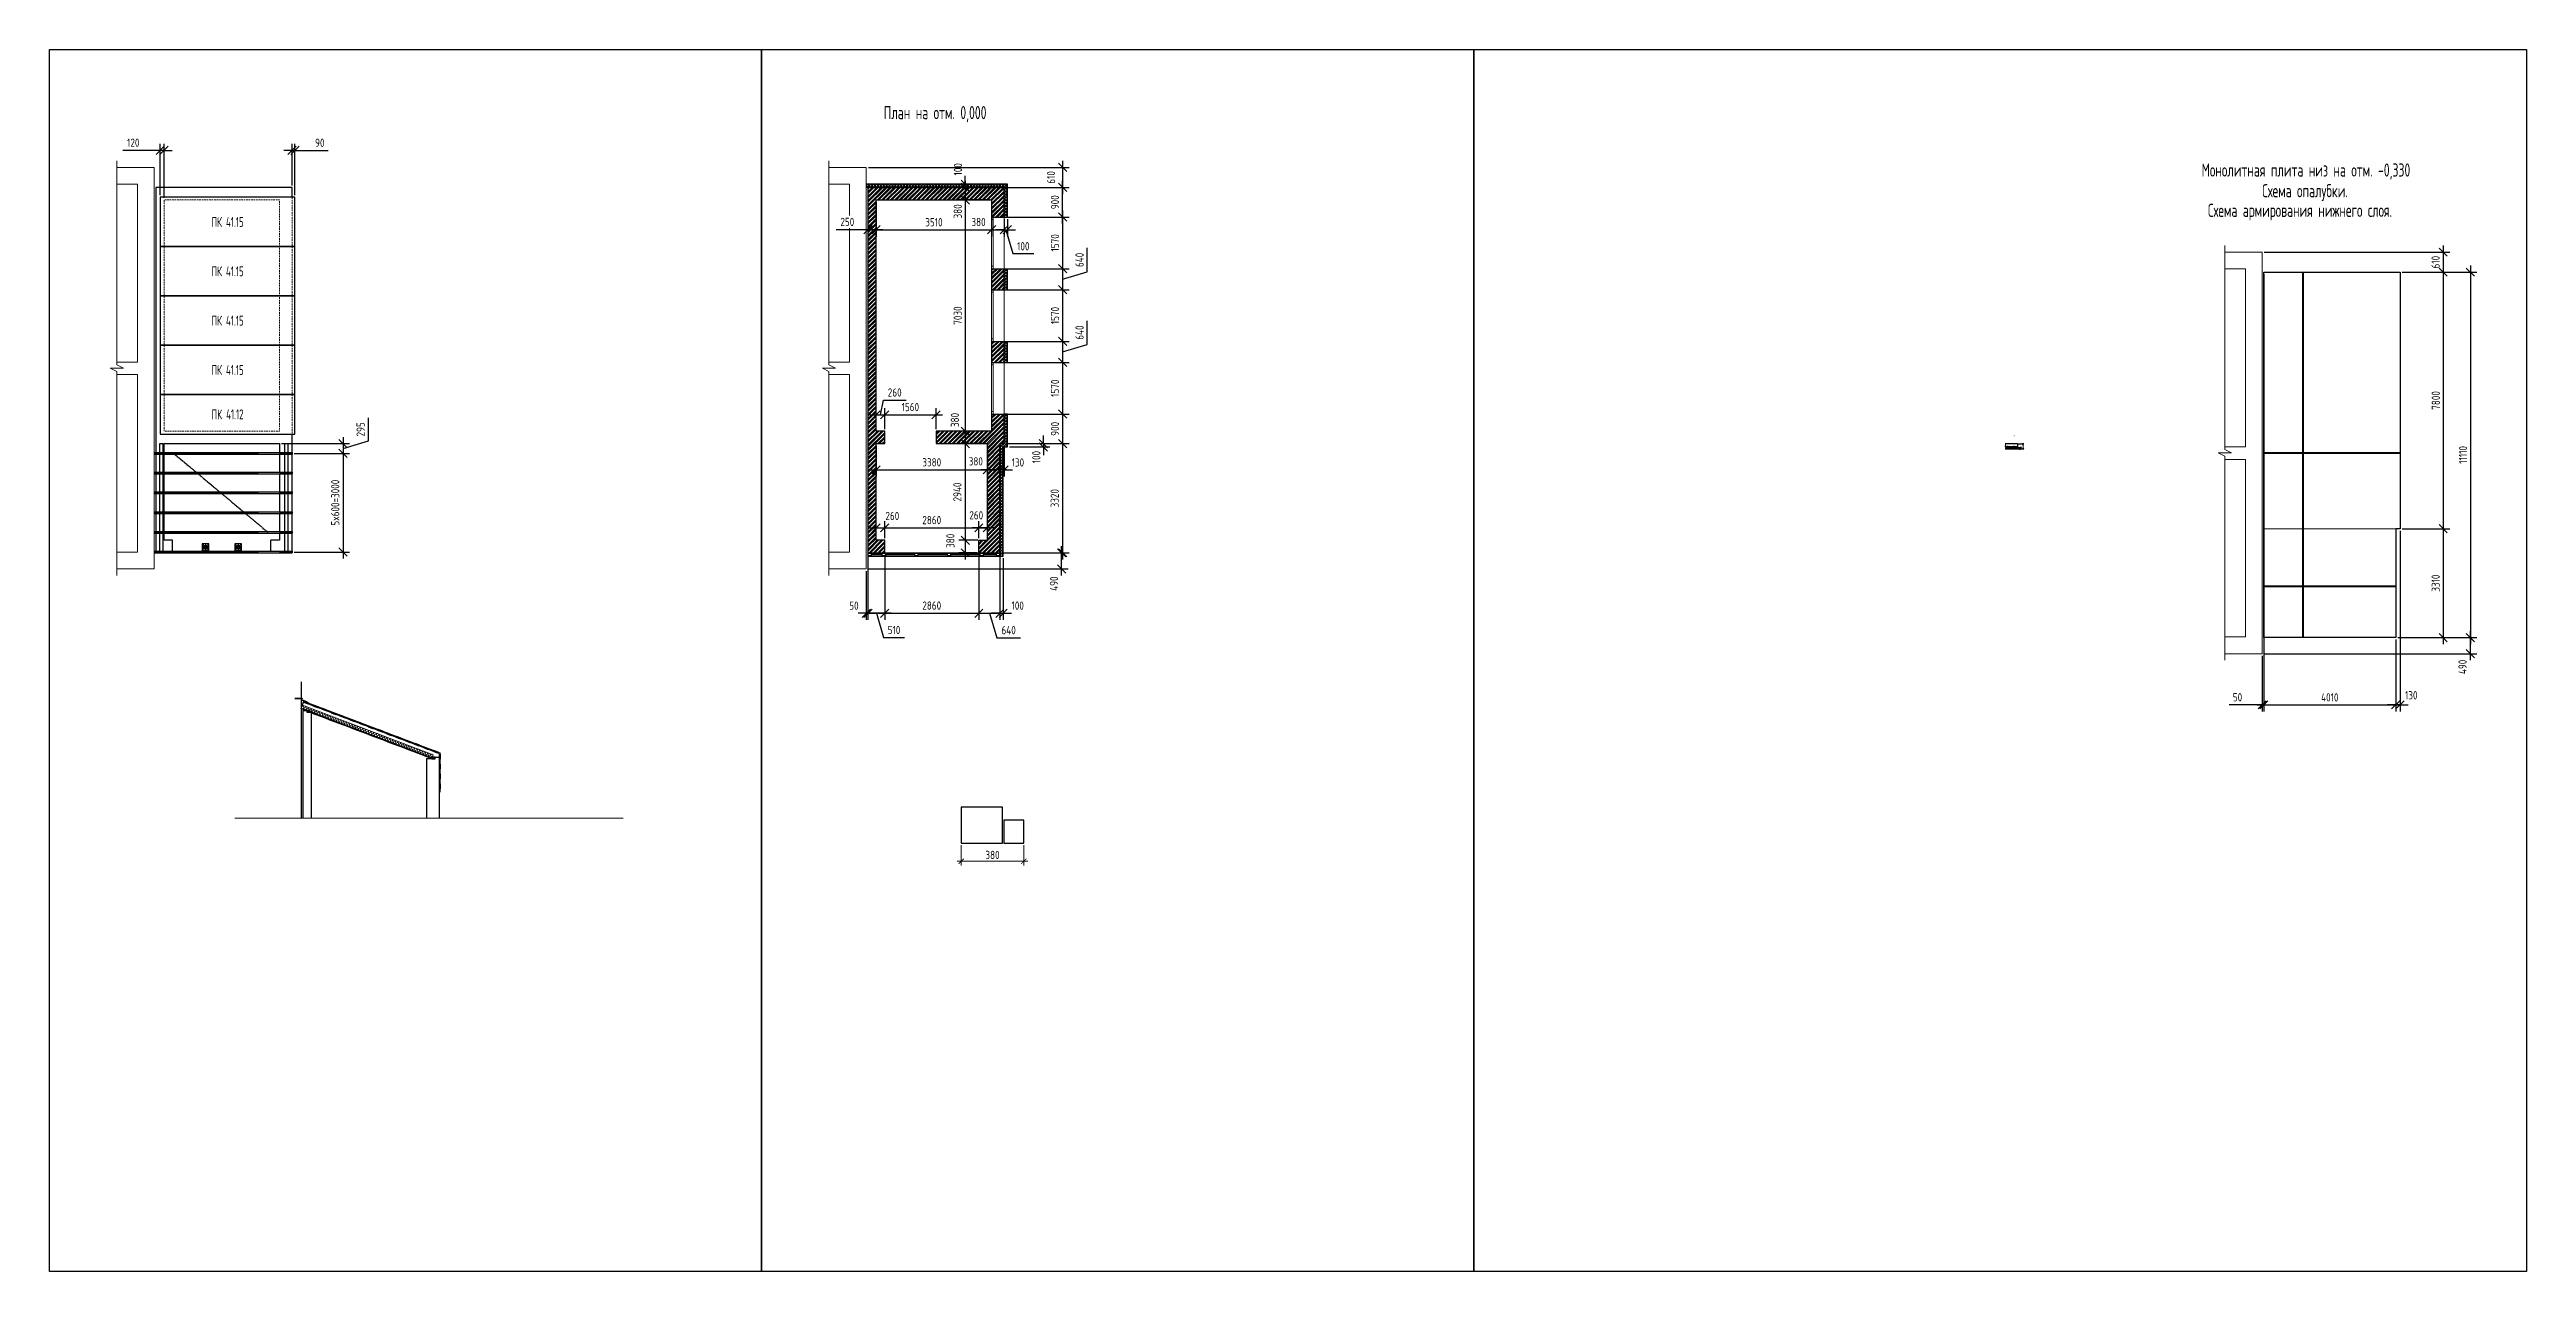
# Model space of a CAD drawing. Header units: millimetres. Extents: x -69913 to 106360, y -63759 to 35456.
# Drawn here: x -59565 to 15731, y -18783 to 18371 of the extents above; entities that cross this region are included whole.
import ezdxf
from ezdxf.enums import TextEntityAlignment as Align

# ---------------------------------------------------------------- set-up
doc = ezdxf.new("R2010")
doc.units = ezdxf.units.MM
doc.header["$MEASUREMENT"] = 0
for name, pattern in [('CENTER', [50.8, 31.75, -6.35, 6.35, -6.35]), ('DASH', [0.75, 0.5, -0.25]), ('ГОСТ 2.303 4', [7, 5, -2, 0]), ('ГОСТ 2.303 5', [24, 20, -1.5, 1, -1.5])]:
    doc.linetypes.add(name, pattern=pattern)
for name, color, linetype, lineweight in [('Арматура ОСН', 6, 'Continuous', 40), ('АС Текст', 164, 'Continuous', 25), ('АС_СТЕНА', 215, 'Continuous', 35), ('вспом', 134, 'Continuous', 13), ('Дерево', 3, 'Continuous', 30), ('Изменения 2016', 30, 'Continuous', 35), ('Кирпич силикат', 31, 'Continuous', 30), ('МЕТАЛЛ-25', 122, 'Continuous', 30), ('МОНОЛИТ', 2, 'Continuous', 30), ('Окна ARCHICAD_Ном._пера__1', 7, 'Continuous', 13), ('ОСИ', 211, 'CENTER', 15), ('размеры', 4, 'Continuous', 15), ('текст', 1, 'Continuous', 25), ('тонкая', 4, 'Continuous', 20), ('штриховка', 8, 'Continuous', 20)]:
    doc.layers.add(name, color=color, linetype=linetype, lineweight=lineweight)
doc.layers.add('Тонкий', color=4, linetype='Continuous')
doc.styles.add('style2', font='CS_Gost2304.shx')
doc.styles.add('ГОСТ 2.304', font='CS_Gost2304.shx')
doc.dimstyles.new('SPDS 20', dxfattribs={"dimscale": 100, "dimtxt": 2.5, "dimasz": 1.6, "dimexe": 1.25, "dimexo": 0.625, "dimtad": 1, "dimdec": 0, "dimlfac": 0.2, "dimrnd": 0.001, "dimtxsty": 'ГОСТ 2.304', "dimblk": 'ARCHTICK', "dimcen": 1.6, "dimdle": 1.25, "dimclrd": 256, "dimclre": 256, "dimclrt": 256, "dimadec": 0, "dimazin": 2, "dimtfac": 0.75, "dimtdec": 0, "dimtmove": 1, "dimatfit": 3, "dimfxl": 1, "dimtolj": 1, "dimlwd": -1, "dimlwe": -1, "dimarcsym": 1})
doc.dimstyles.new('СПДС', dxfattribs={"dimscale": 100, "dimtxt": 2.5, "dimasz": 2.5, "dimexe": 2, "dimexo": 0.625, "dimgap": 1, "dimtad": 1, "dimdec": 0, "dimtxsty": 'ГОСТ 2.304', "dimblk": 'OBLIQUE', "dimblk1": 'OBLIQUE', "dimblk2": 'OBLIQUE', "dimcen": 2.5, "dimdle": 2, "dimadec": 0, "dimazin": 2, "dimtfac": 0.75, "dimtdec": 4, "dimtmove": 1, "dimatfit": 3, "dimfxl": 1, "dimtfill": 1, "dimtolj": 1, "dimarcsym": 1})
pattern_1 = [(45, (-80763.21, -240855.84), (-66.29126, 66.29126), []), (45, (-80719.02, -240855.84), (-66.29126, 66.29126), [])]
pattern_2 = [(45, (-49993.06, 2577.18), (-66.29126, 66.29126), []), (45, (-49948.865, 2577.18), (-66.29126, 66.29126), [])]

msp = doc.modelspace()

# ---------------------------------------------------------------- texts
at = {"layer": 'текст', "color": 0, "linetype": 'Continuous', "lineweight": 25, "ltscale": 50, "style": 'style2', "width": 0.8}
for s, p in [('План на отм. 0,000', (-34204.3, 16253.2)), ('Монолитная плита низ на отм. -0,330', (5854.5, 14507.5)), ('Схема армирования нижнего слоя.', (6048.2, 13282)), ('Схема опалубки.', (7698.4, 13877.7))]:
    msp.add_text(s, height=400, dxfattribs=at).set_placement(p)
at = {"layer": 'текст', "style": 'ГОСТ 2.304', "width": 0.8}
for s, p in [('ПК 41.15', (-54153.2, 13128.2)), ('ПК 41.15', (-54153.2, 11628.2)), ('ПК 41.15', (-54153.2, 10128.2)), ('ПК 41.15', (-54153.2, 8628.2)), ('ПК 41.12', (-54153.2, 7278.2))]:
    msp.add_text(s, height=300, dxfattribs=at).set_placement(p, align=Align.MIDDLE_CENTER)

# ---------------------------------------------------------------- blocks, each defined once
blk = doc.blocks.new('Окно 21')
at = {"layer": 'Окна ARCHICAD_Ном._пера__1', "color": 7, "linetype": 'Continuous', "lineweight": 13}
for p, q in [((-785, 0), (785, 0)), ((-785, 0), (-710, 0)), ((-785, 0), (-785, -50)), ((-785, 0), (-785, -50)), ((-710, 0), (-710, -50)), ((-710, 0), (710, 0)), ((710, -50), (710, 0)), ((710, 0), (785, 0)), ((785, 0), (785, -50)), ((785, 0), (785, -50)), ((-710, -50), (-785, -50)), ((-785, -50), (-785, -380)), ((-785, -380), (785, -380)), ((710, -50), (-710, -50)), ((785, -50), (710, -50)), ((785, -50), (785, -380))]:
    blk.add_line(p, q, dxfattribs=at)
blk = doc.blocks.new('_Oblique')
at = {"color": 0, "linetype": 'ByBlock', "lineweight": -2}
blk.add_line((-0.5, -0.5), (0.5, 0.5), dxfattribs=at)
blk = doc.blocks.new('*D45')
at = {"layer": 'размеры', "color": 0, "lineweight": -2, "ltscale": 50, "transparency": 16777216}
for p, q in [((-28768, 13078), (-28768, 14378)), ((-30483, 14178), (-28568, 14178)), ((-30483, 13278), (-28568, 13278))]:
    blk.add_line(p, q, dxfattribs=at)
at = {"layer": 'размеры', "color": 0, "lineweight": -2, "ltscale": 50, "transparency": 16777216, "xscale": 250, "yscale": 250, "zscale": 250}
for p, rotation in [((-28768, 14178), 90), ((-28768, 13278), 270)]:
    blk.add_blockref('_Oblique', p, dxfattribs=dict(at, rotation=rotation))
at = {"layer": 'размеры', "color": 0, "ltscale": 50, "transparency": 16777216, "insert": (-29001, 13728), "char_height": 250, "attachment_point": 5, "rotation": 90, "style": 'ГОСТ 2.304', "bg_fill": 3, "box_fill_scale": 1.25, "bg_fill_color": 256, "bg_fill_true_color": 13158600, "bg_fill_transparency": 0}
blk.add_mtext('\\A1;900', dxfattribs=at)
blk = doc.blocks.new('*D46')
at = {"layer": 'размеры', "color": 0, "lineweight": -2, "ltscale": 50, "transparency": 16777216}
for p, q in [((-30483, 13278), (-28568, 13278)), ((-28768, 13478), (-28768, 11508)), ((-30483, 11708), (-28568, 11708))]:
    blk.add_line(p, q, dxfattribs=at)
at = {"layer": 'размеры', "color": 0, "lineweight": -2, "ltscale": 50, "transparency": 16777216, "xscale": 250, "yscale": 250, "zscale": 250}
for p, rotation in [((-28768, 13278), 90), ((-28768, 11708), 270)]:
    blk.add_blockref('_Oblique', p, dxfattribs=dict(at, rotation=rotation))
at = {"layer": 'размеры', "color": 0, "ltscale": 50, "transparency": 16777216, "insert": (-28999, 12493), "char_height": 250, "attachment_point": 5, "rotation": 90, "style": 'ГОСТ 2.304', "bg_fill": 3, "box_fill_scale": 1.25, "bg_fill_color": 256, "bg_fill_true_color": 13158600, "bg_fill_transparency": 0}
blk.add_mtext('\\A1;1570', dxfattribs=at)
blk = doc.blocks.new('*D47')
at = {"layer": 'размеры', "color": 0, "lineweight": -2, "ltscale": 50, "transparency": 16777216}
for p, q in [((-28022, 11612), (-28022, 12337)), ((-30483, 11708), (-28568, 11708)), ((-28768, 11908), (-28768, 10868)), ((-28768, 11388), (-28022, 11612)), ((-30483, 11068), (-28568, 11068))]:
    blk.add_line(p, q, dxfattribs=at)
at = {"layer": 'размеры', "color": 0, "lineweight": -2, "ltscale": 50, "transparency": 16777216, "xscale": 250, "yscale": 250, "zscale": 250, "rotation": 270}
blk.add_blockref('_Oblique', (-28768, 11068), dxfattribs=at)
at = {"layer": 'размеры', "color": 0, "ltscale": 50, "transparency": 16777216, "insert": (-28254, 11975), "char_height": 250, "attachment_point": 5, "rotation": 90, "style": 'ГОСТ 2.304', "bg_fill": 3, "box_fill_scale": 1.25, "bg_fill_color": 256, "bg_fill_true_color": 13158600, "bg_fill_transparency": 0}
blk.add_mtext('\\A1;640', dxfattribs=at)
at = {"layer": 'размеры', "color": 0, "lineweight": -2, "ltscale": 50, "transparency": 16777216, "xscale": 250, "yscale": 250, "zscale": 250, "rotation": 90}
blk.add_blockref('_Oblique', (-28768, 11708), dxfattribs=at)
blk = doc.blocks.new('*D48')
at = {"layer": 'размеры', "color": 0, "lineweight": -2, "ltscale": 50, "transparency": 16777216}
for p, q in [((-30483, 11068), (-28568, 11068)), ((-28768, 11268), (-28768, 9298)), ((-30483, 9498), (-28568, 9498))]:
    blk.add_line(p, q, dxfattribs=at)
at = {"layer": 'размеры', "color": 0, "lineweight": -2, "ltscale": 50, "transparency": 16777216, "xscale": 250, "yscale": 250, "zscale": 250}
for p, rotation in [((-28768, 11068), 90), ((-28768, 9498), 270)]:
    blk.add_blockref('_Oblique', p, dxfattribs=dict(at, rotation=rotation))
at = {"layer": 'размеры', "color": 0, "ltscale": 50, "transparency": 16777216, "insert": (-28999, 10283), "char_height": 250, "attachment_point": 5, "rotation": 90, "style": 'ГОСТ 2.304', "bg_fill": 3, "box_fill_scale": 1.25, "bg_fill_color": 256, "bg_fill_true_color": 13158600, "bg_fill_transparency": 0}
blk.add_mtext('\\A1;1570', dxfattribs=at)
blk = doc.blocks.new('*D49')
at = {"layer": 'размеры', "color": 0, "lineweight": -2, "ltscale": 50, "transparency": 16777216}
for p, q in [((-28022, 9402), (-28022, 10127)), ((-30483, 9498), (-28568, 9498)), ((-28768, 9698), (-28768, 8658)), ((-28768, 9178), (-28022, 9402)), ((-30483, 8858), (-28568, 8858))]:
    blk.add_line(p, q, dxfattribs=at)
at = {"layer": 'размеры', "color": 0, "lineweight": -2, "ltscale": 50, "transparency": 16777216, "xscale": 250, "yscale": 250, "zscale": 250, "rotation": 270}
blk.add_blockref('_Oblique', (-28768, 8858), dxfattribs=at)
at = {"layer": 'размеры', "color": 0, "ltscale": 50, "transparency": 16777216, "insert": (-28254, 9765), "char_height": 250, "attachment_point": 5, "rotation": 90, "style": 'ГОСТ 2.304', "bg_fill": 3, "box_fill_scale": 1.25, "bg_fill_color": 256, "bg_fill_true_color": 13158600, "bg_fill_transparency": 0}
blk.add_mtext('\\A1;640', dxfattribs=at)
at = {"layer": 'размеры', "color": 0, "lineweight": -2, "ltscale": 50, "transparency": 16777216, "xscale": 250, "yscale": 250, "zscale": 250, "rotation": 90}
blk.add_blockref('_Oblique', (-28768, 9498), dxfattribs=at)
blk = doc.blocks.new('*D50')
at = {"layer": 'размеры', "color": 0, "lineweight": -2, "ltscale": 50, "transparency": 16777216}
for p, q in [((-28768, 9058), (-28768, 7088)), ((-30483, 8858), (-28568, 8858)), ((-30483, 7288), (-28568, 7288))]:
    blk.add_line(p, q, dxfattribs=at)
at = {"layer": 'размеры', "color": 0, "lineweight": -2, "ltscale": 50, "transparency": 16777216, "xscale": 250, "yscale": 250, "zscale": 250}
for p, rotation in [((-28768, 8858), 90), ((-28768, 7288), 270)]:
    blk.add_blockref('_Oblique', p, dxfattribs=dict(at, rotation=rotation))
at = {"layer": 'размеры', "color": 0, "ltscale": 50, "transparency": 16777216, "insert": (-28999, 8073), "char_height": 250, "attachment_point": 5, "rotation": 90, "style": 'ГОСТ 2.304', "bg_fill": 3, "box_fill_scale": 1.25, "bg_fill_color": 256, "bg_fill_true_color": 13158600, "bg_fill_transparency": 0}
blk.add_mtext('\\A1;1570', dxfattribs=at)
blk = doc.blocks.new('*D52')
at = {"layer": 'размеры', "color": 0, "lineweight": -2, "ltscale": 50, "transparency": 16777216}
for p, q in [((-31727, 14378), (-31727, 13598)), ((-30608, 14178), (-31927, 14178)), ((-30988, 13798), (-31927, 13798))]:
    blk.add_line(p, q, dxfattribs=at)
at = {"layer": 'размеры', "color": 0, "ltscale": 50, "transparency": 16777216, "insert": (-31955, 13450), "char_height": 250, "attachment_point": 5, "rotation": 90, "style": 'ГОСТ 2.304', "bg_fill": 3, "box_fill_scale": 1.25, "bg_fill_color": 256, "bg_fill_true_color": 13158600, "bg_fill_transparency": 0}
blk.add_mtext('\\A1;380', dxfattribs=at)
at = {"layer": 'размеры', "color": 0, "lineweight": -2, "ltscale": 50, "transparency": 16777216, "xscale": 250, "yscale": 250, "zscale": 250}
for p, rotation in [((-31727, 14178), 90), ((-31727, 13798), 270)]:
    blk.add_blockref('_Oblique', p, dxfattribs=dict(at, rotation=rotation))
blk = doc.blocks.new('*D56')
at = {"layer": 'размеры', "color": 0, "lineweight": -2, "ltscale": 50, "transparency": 16777216}
for p, q in [((-34176, 3005), (-34176, 1031)), ((-31316, 3005), (-31316, 1031)), ((-34376, 1231), (-31116, 1231))]:
    blk.add_line(p, q, dxfattribs=at)
at = {"layer": 'размеры', "color": 0, "lineweight": -2, "ltscale": 50, "transparency": 16777216, "xscale": 250, "yscale": 250, "zscale": 250, "rotation": 180}
blk.add_blockref('_Oblique', (-34176, 1231), dxfattribs=at)
at = {"layer": 'размеры', "color": 0, "lineweight": -2, "ltscale": 50, "transparency": 16777216, "xscale": 250, "yscale": 250, "zscale": 250}
blk.add_blockref('_Oblique', (-31316, 1231), dxfattribs=at)
at = {"layer": 'размеры', "color": 0, "ltscale": 50, "transparency": 16777216, "insert": (-32746, 1465), "char_height": 250, "attachment_point": 5, "style": 'ГОСТ 2.304', "bg_fill": 3, "box_fill_scale": 1.25, "bg_fill_color": 256, "bg_fill_true_color": 13158600, "bg_fill_transparency": 0}
blk.add_mtext('\\A1;2860', dxfattribs=at)
blk = doc.blocks.new('*D57')
at = {"layer": 'размеры', "color": 0, "lineweight": -2, "ltscale": 50, "transparency": 16777216}
for p, q in [((-30483, 6388), (-28568, 6388)), ((-28768, 6588), (-28768, 2868)), ((-30483, 3068), (-28568, 3068))]:
    blk.add_line(p, q, dxfattribs=at)
at = {"layer": 'размеры', "color": 0, "lineweight": -2, "ltscale": 50, "transparency": 16777216, "xscale": 250, "yscale": 250, "zscale": 250}
for p, rotation in [((-28768, 6388), 90), ((-28768, 3068), 270)]:
    blk.add_blockref('_Oblique', p, dxfattribs=dict(at, rotation=rotation))
at = {"layer": 'размеры', "color": 0, "ltscale": 50, "transparency": 16777216, "insert": (-29008, 4728), "char_height": 250, "attachment_point": 5, "rotation": 90, "style": 'ГОСТ 2.304', "bg_fill": 3, "box_fill_scale": 1.25, "bg_fill_color": 256, "bg_fill_true_color": 13158600, "bg_fill_transparency": 0}
blk.add_mtext('\\A1;3320', dxfattribs=at)
blk = doc.blocks.new('*D58')
at = {"layer": 'размеры', "color": 0, "lineweight": -2, "ltscale": 50, "transparency": 16777216}
for p, q in [((-31316, 3005), (-31316, 1031)), ((-30676, 3005), (-30676, 1031)), ((-31516, 1231), (-30476, 1231)), ((-30996, 1231), (-30772, 484)), ((-30772, 484), (-30047, 484))]:
    blk.add_line(p, q, dxfattribs=at)
at = {"layer": 'размеры', "color": 0, "lineweight": -2, "ltscale": 50, "transparency": 16777216, "xscale": 250, "yscale": 250, "zscale": 250, "rotation": 180}
blk.add_blockref('_Oblique', (-31316, 1231), dxfattribs=at)
at = {"layer": 'размеры', "color": 0, "ltscale": 50, "transparency": 16777216, "insert": (-30409, 716), "char_height": 250, "attachment_point": 5, "style": 'ГОСТ 2.304', "bg_fill": 3, "box_fill_scale": 1.25, "bg_fill_color": 256, "bg_fill_true_color": 13158600, "bg_fill_transparency": 0}
blk.add_mtext('\\A1;640', dxfattribs=at)
at = {"layer": 'размеры', "color": 0, "lineweight": -2, "ltscale": 50, "transparency": 16777216, "xscale": 250, "yscale": 250, "zscale": 250}
blk.add_blockref('_Oblique', (-30676, 1231), dxfattribs=at)
blk = doc.blocks.new('*D59')
at = {"layer": 'размеры', "color": 0, "lineweight": -2, "ltscale": 50, "transparency": 16777216}
for p, q in [((-34686, 3005), (-34686, 1031)), ((-34176, 3005), (-34176, 1031)), ((-33976, 1231), (-34886, 1231)), ((-34431, 1231), (-34209, 490)), ((-34209, 490), (-33577, 490))]:
    blk.add_line(p, q, dxfattribs=at)
at = {"layer": 'размеры', "color": 0, "lineweight": -2, "ltscale": 50, "transparency": 16777216, "xscale": 250, "yscale": 250, "zscale": 250, "rotation": 180}
blk.add_blockref('_Oblique', (-34686, 1231), dxfattribs=at)
at = {"layer": 'размеры', "color": 0, "ltscale": 50, "transparency": 16777216, "insert": (-33893, 720), "char_height": 250, "attachment_point": 5, "style": 'ГОСТ 2.304', "bg_fill": 3, "box_fill_scale": 1.25, "bg_fill_color": 256, "bg_fill_true_color": 13158600, "bg_fill_transparency": 0}
blk.add_mtext('\\A1;510', dxfattribs=at)
at = {"layer": 'размеры', "color": 0, "lineweight": -2, "ltscale": 50, "transparency": 16777216, "xscale": 250, "yscale": 250, "zscale": 250}
blk.add_blockref('_Oblique', (-34176, 1231), dxfattribs=at)
blk = doc.blocks.new('*D60')
at = {"layer": 'размеры', "color": 0, "lineweight": -2, "ltscale": 50, "transparency": 16777216}
for p, q in [((-34736, 2515), (-34736, 1031)), ((-34686, 3005), (-34686, 1031)), ((-34736, 1231), (-34986, 1231)), ((-34686, 1231), (-34436, 1231))]:
    blk.add_line(p, q, dxfattribs=at)
at = {"layer": 'размеры', "color": 0, "ltscale": 50, "transparency": 16777216, "insert": (-35111, 1461), "char_height": 250, "attachment_point": 5, "style": 'ГОСТ 2.304', "bg_fill": 3, "box_fill_scale": 1.25, "bg_fill_color": 256, "bg_fill_true_color": 13158600, "bg_fill_transparency": 0}
blk.add_mtext('\\A1;50', dxfattribs=at)
at = {"layer": 'размеры', "color": 0, "lineweight": -2, "ltscale": 50, "transparency": 16777216}
blk.add_line((-34686, 1231), (-34736, 1231), dxfattribs=at)
at = {"layer": 'размеры', "color": 0, "lineweight": -2, "ltscale": 50, "transparency": 16777216, "xscale": 250, "yscale": 250, "zscale": 250}
blk.add_blockref('_Oblique', (-34736, 1231), dxfattribs=at)
at = {"layer": 'размеры', "color": 0, "lineweight": -2, "ltscale": 50, "transparency": 16777216, "xscale": 250, "yscale": 250, "zscale": 250, "rotation": 180}
blk.add_blockref('_Oblique', (-34686, 1231), dxfattribs=at)
blk = doc.blocks.new('*D61')
at = {"layer": 'размеры', "color": 0, "lineweight": -2, "ltscale": 50, "transparency": 16777216}
for p, q in [((-30988, 13798), (-31927, 13798)), ((-31727, 13998), (-31727, 6568)), ((-30988, 6768), (-31927, 6768))]:
    blk.add_line(p, q, dxfattribs=at)
at = {"layer": 'размеры', "color": 0, "lineweight": -2, "ltscale": 50, "transparency": 16777216, "xscale": 250, "yscale": 250, "zscale": 250}
for p, rotation in [((-31727, 13798), 90), ((-31727, 6768), 270)]:
    blk.add_blockref('_Oblique', p, dxfattribs=dict(at, rotation=rotation))
at = {"layer": 'размеры', "color": 0, "ltscale": 50, "transparency": 16777216, "insert": (-31957, 10283), "char_height": 250, "attachment_point": 5, "rotation": 90, "style": 'ГОСТ 2.304', "bg_fill": 3, "box_fill_scale": 1.25, "bg_fill_color": 256, "bg_fill_true_color": 13158600, "bg_fill_transparency": 0}
blk.add_mtext('\\A1;7030', dxfattribs=at)
blk = doc.blocks.new('*D62')
at = {"layer": 'размеры', "color": 0, "lineweight": -2, "ltscale": 50, "transparency": 16777216}
for p, q in [((-31727, 6968), (-31727, 6188)), ((-30988, 6768), (-31927, 6768)), ((-31118, 6388), (-31927, 6388))]:
    blk.add_line(p, q, dxfattribs=at)
at = {"layer": 'размеры', "color": 0, "ltscale": 50, "transparency": 16777216, "insert": (-32043, 7107), "char_height": 250, "attachment_point": 5, "rotation": 90, "style": 'ГОСТ 2.304', "bg_fill": 3, "box_fill_scale": 1.25, "bg_fill_color": 256, "bg_fill_true_color": 13158600, "bg_fill_transparency": 0}
blk.add_mtext('\\A1;380', dxfattribs=at)
at = {"layer": 'размеры', "color": 0, "lineweight": -2, "ltscale": 50, "transparency": 16777216, "xscale": 250, "yscale": 250, "zscale": 250}
for p, rotation in [((-31727, 6768), 90), ((-31727, 6388), 270)]:
    blk.add_blockref('_Oblique', p, dxfattribs=dict(at, rotation=rotation))
blk = doc.blocks.new('*D63')
at = {"layer": 'размеры', "color": 0, "lineweight": -2, "ltscale": 50, "transparency": 16777216}
for p, q in [((-31118, 6388), (-31927, 6388)), ((-31727, 6588), (-31727, 3248)), ((-31348, 3448), (-31927, 3448))]:
    blk.add_line(p, q, dxfattribs=at)
at = {"layer": 'размеры', "color": 0, "lineweight": -2, "ltscale": 50, "transparency": 16777216, "xscale": 250, "yscale": 250, "zscale": 250}
for p, rotation in [((-31727, 6388), 90), ((-31727, 3448), 270)]:
    blk.add_blockref('_Oblique', p, dxfattribs=dict(at, rotation=rotation))
at = {"layer": 'размеры', "color": 0, "ltscale": 50, "transparency": 16777216, "insert": (-31968, 4918), "char_height": 250, "attachment_point": 5, "rotation": 90, "style": 'ГОСТ 2.304', "bg_fill": 3, "box_fill_scale": 1.25, "bg_fill_color": 256, "bg_fill_true_color": 13158600, "bg_fill_transparency": 0}
blk.add_mtext('\\A1;2940', dxfattribs=at)
blk = doc.blocks.new('*D64')
at = {"layer": 'размеры', "color": 0, "lineweight": -2, "ltscale": 50, "transparency": 16777216}
for p, q in [((-31378, 3448), (-31927, 3448)), ((-31378, 3068), (-31927, 3068)), ((-31727, 3648), (-31727, 2868))]:
    blk.add_line(p, q, dxfattribs=at)
at = {"layer": 'размеры', "color": 0, "ltscale": 50, "transparency": 16777216, "insert": (-32179, 3433), "char_height": 250, "attachment_point": 5, "rotation": 90, "style": 'ГОСТ 2.304', "bg_fill": 3, "box_fill_scale": 1.25, "bg_fill_color": 256, "bg_fill_true_color": 13158600, "bg_fill_transparency": 0}
blk.add_mtext('\\A1;380', dxfattribs=at)
at = {"layer": 'размеры', "color": 0, "lineweight": -2, "ltscale": 50, "transparency": 16777216, "xscale": 250, "yscale": 250, "zscale": 250}
for p, rotation in [((-31727, 3448), 90), ((-31727, 3068), 270)]:
    blk.add_blockref('_Oblique', p, dxfattribs=dict(at, rotation=rotation))
blk = doc.blocks.new('*D65')
at = {"layer": 'размеры', "color": 0, "lineweight": -2, "ltscale": 50, "transparency": 16777216}
for p, q in [((-34636, 3828), (-33976, 3828)), ((-34436, 3510), (-34436, 4028)), ((-34176, 3510), (-34176, 4028))]:
    blk.add_line(p, q, dxfattribs=at)
at = {"layer": 'размеры', "color": 0, "ltscale": 50, "transparency": 16777216, "insert": (-33945, 4190), "char_height": 250, "attachment_point": 5, "style": 'ГОСТ 2.304', "bg_fill": 3, "box_fill_scale": 1.25, "bg_fill_color": 256, "bg_fill_true_color": 13158600, "bg_fill_transparency": 0}
blk.add_mtext('\\A1;260', dxfattribs=at)
at = {"layer": 'размеры', "color": 0, "lineweight": -2, "ltscale": 50, "transparency": 16777216, "xscale": 250, "yscale": 250, "zscale": 250, "rotation": 180}
blk.add_blockref('_Oblique', (-34436, 3828), dxfattribs=at)
at = {"layer": 'размеры', "color": 0, "lineweight": -2, "ltscale": 50, "transparency": 16777216, "xscale": 250, "yscale": 250, "zscale": 250}
blk.add_blockref('_Oblique', (-34176, 3828), dxfattribs=at)
blk = doc.blocks.new('*D66')
at = {"layer": 'размеры', "color": 0, "lineweight": -2, "ltscale": 50, "transparency": 16777216}
for p, q in [((-30856, 3828), (-31516, 3828)), ((-31316, 3510), (-31316, 4028)), ((-31056, 3510), (-31056, 4028))]:
    blk.add_line(p, q, dxfattribs=at)
at = {"layer": 'размеры', "color": 0, "ltscale": 50, "transparency": 16777216, "insert": (-31394, 4210), "char_height": 250, "attachment_point": 5, "style": 'ГОСТ 2.304', "bg_fill": 3, "box_fill_scale": 1.25, "bg_fill_color": 256, "bg_fill_true_color": 13158600, "bg_fill_transparency": 0}
blk.add_mtext('\\A1;260', dxfattribs=at)
at = {"layer": 'размеры', "color": 0, "lineweight": -2, "ltscale": 50, "transparency": 16777216, "xscale": 250, "yscale": 250, "zscale": 250, "rotation": 180}
blk.add_blockref('_Oblique', (-31316, 3828), dxfattribs=at)
at = {"layer": 'размеры', "color": 0, "lineweight": -2, "ltscale": 50, "transparency": 16777216, "xscale": 250, "yscale": 250, "zscale": 250}
blk.add_blockref('_Oblique', (-31056, 3828), dxfattribs=at)
blk = doc.blocks.new('*D67')
at = {"layer": 'размеры', "color": 0, "lineweight": -2, "ltscale": 50, "transparency": 16777216}
for p, q in [((-34436, 13736), (-34436, 12691)), ((-30926, 13736), (-30926, 12691)), ((-34636, 12891), (-30726, 12891))]:
    blk.add_line(p, q, dxfattribs=at)
at = {"layer": 'размеры', "color": 0, "lineweight": -2, "ltscale": 50, "transparency": 16777216, "xscale": 250, "yscale": 250, "zscale": 250, "rotation": 180}
blk.add_blockref('_Oblique', (-34436, 12891), dxfattribs=at)
at = {"layer": 'размеры', "color": 0, "lineweight": -2, "ltscale": 50, "transparency": 16777216, "xscale": 250, "yscale": 250, "zscale": 250}
blk.add_blockref('_Oblique', (-30926, 12891), dxfattribs=at)
at = {"layer": 'размеры', "color": 0, "ltscale": 50, "transparency": 16777216, "insert": (-32681, 13121), "char_height": 250, "attachment_point": 5, "style": 'ГОСТ 2.304', "bg_fill": 3, "box_fill_scale": 1.25, "bg_fill_color": 256, "bg_fill_true_color": 13158600, "bg_fill_transparency": 0}
blk.add_mtext('\\A1;3510', dxfattribs=at)
blk = doc.blocks.new('*D68')
at = {"layer": 'размеры', "color": 0, "lineweight": -2, "ltscale": 50, "transparency": 16777216}
for p, q in [((-34436, 6326), (-34436, 5391)), ((-31056, 6326), (-31056, 5391)), ((-34636, 5591), (-30856, 5591))]:
    blk.add_line(p, q, dxfattribs=at)
at = {"layer": 'размеры', "color": 0, "lineweight": -2, "ltscale": 50, "transparency": 16777216, "xscale": 250, "yscale": 250, "zscale": 250, "rotation": 180}
blk.add_blockref('_Oblique', (-34436, 5591), dxfattribs=at)
at = {"layer": 'размеры', "color": 0, "lineweight": -2, "ltscale": 50, "transparency": 16777216, "xscale": 250, "yscale": 250, "zscale": 250}
blk.add_blockref('_Oblique', (-31056, 5591), dxfattribs=at)
at = {"layer": 'размеры', "color": 0, "ltscale": 50, "transparency": 16777216, "insert": (-32746, 5821), "char_height": 250, "attachment_point": 5, "style": 'ГОСТ 2.304', "bg_fill": 3, "box_fill_scale": 1.25, "bg_fill_color": 256, "bg_fill_true_color": 13158600, "bg_fill_transparency": 0}
blk.add_mtext('\\A1;3380', dxfattribs=at)
blk = doc.blocks.new('*D69')
at = {"layer": 'размеры', "color": 0, "lineweight": -2, "ltscale": 50, "transparency": 16777216}
for p, q in [((-34306, 7263), (-34215, 7708)), ((-34215, 7708), (-33528, 7708)), ((-34636, 7263), (-33976, 7263)), ((-34436, 6831), (-34436, 7463)), ((-34176, 6831), (-34176, 7463))]:
    blk.add_line(p, q, dxfattribs=at)
at = {"layer": 'размеры', "color": 0, "ltscale": 50, "transparency": 16777216, "insert": (-33872, 7943), "char_height": 250, "attachment_point": 5, "style": 'ГОСТ 2.304', "bg_fill": 3, "box_fill_scale": 1.25, "bg_fill_color": 256, "bg_fill_true_color": 13158600, "bg_fill_transparency": 0}
blk.add_mtext('\\A1;260', dxfattribs=at)
at = {"layer": 'размеры', "color": 0, "lineweight": -2, "ltscale": 50, "transparency": 16777216, "xscale": 250, "yscale": 250, "zscale": 250, "rotation": 180}
blk.add_blockref('_Oblique', (-34436, 7263), dxfattribs=at)
at = {"layer": 'размеры', "color": 0, "lineweight": -2, "ltscale": 50, "transparency": 16777216, "xscale": 250, "yscale": 250, "zscale": 250}
blk.add_blockref('_Oblique', (-34176, 7263), dxfattribs=at)
blk = doc.blocks.new('*D70')
at = {"layer": 'размеры', "color": 0, "lineweight": -2, "ltscale": 50, "transparency": 16777216}
for p, q in [((-34376, 7263), (-32416, 7263)), ((-34176, 6831), (-34176, 7463)), ((-32616, 6831), (-32616, 7463))]:
    blk.add_line(p, q, dxfattribs=at)
at = {"layer": 'размеры', "color": 0, "lineweight": -2, "ltscale": 50, "transparency": 16777216, "xscale": 250, "yscale": 250, "zscale": 250, "rotation": 180}
blk.add_blockref('_Oblique', (-34176, 7263), dxfattribs=at)
at = {"layer": 'размеры', "color": 0, "lineweight": -2, "ltscale": 50, "transparency": 16777216, "xscale": 250, "yscale": 250, "zscale": 250}
blk.add_blockref('_Oblique', (-32616, 7263), dxfattribs=at)
at = {"layer": 'размеры', "color": 0, "ltscale": 50, "transparency": 16777216, "insert": (-33396, 7500), "char_height": 250, "attachment_point": 5, "style": 'ГОСТ 2.304', "bg_fill": 3, "box_fill_scale": 1.25, "bg_fill_color": 256, "bg_fill_true_color": 13158600, "bg_fill_transparency": 0}
blk.add_mtext('\\A1;1560', dxfattribs=at)
blk = doc.blocks.new('*D71')
at = {"layer": 'размеры', "color": 0, "lineweight": -2, "ltscale": 50, "transparency": 16777216}
for p, q in [((-31126, 12891), (-30346, 12891)), ((-30926, 13216), (-30926, 12691)), ((-30546, 13216), (-30546, 12691))]:
    blk.add_line(p, q, dxfattribs=at)
at = {"layer": 'размеры', "color": 0, "ltscale": 50, "transparency": 16777216, "insert": (-31324, 13127), "char_height": 250, "attachment_point": 5, "style": 'ГОСТ 2.304', "bg_fill": 3, "box_fill_scale": 1.25, "bg_fill_color": 256, "bg_fill_true_color": 13158600, "bg_fill_transparency": 0}
blk.add_mtext('\\A1;380', dxfattribs=at)
at = {"layer": 'размеры', "color": 0, "lineweight": -2, "ltscale": 50, "transparency": 16777216, "xscale": 250, "yscale": 250, "zscale": 250, "rotation": 180}
blk.add_blockref('_Oblique', (-30926, 12891), dxfattribs=at)
at = {"layer": 'размеры', "color": 0, "lineweight": -2, "ltscale": 50, "transparency": 16777216, "xscale": 250, "yscale": 250, "zscale": 250}
blk.add_blockref('_Oblique', (-30546, 12891), dxfattribs=at)
blk = doc.blocks.new('*D72')
at = {"layer": 'размеры', "color": 0, "lineweight": -2, "ltscale": 50, "transparency": 16777216}
for p, q in [((-34686, 13736), (-34686, 12691)), ((-34436, 13736), (-34436, 12691)), ((-34686, 12891), (-35656, 12891)), ((-34236, 12891), (-34686, 12891))]:
    blk.add_line(p, q, dxfattribs=at)
at = {"layer": 'размеры', "color": 0, "lineweight": -2, "ltscale": 50, "transparency": 16777216, "xscale": 250, "yscale": 250, "zscale": 250, "rotation": 180}
blk.add_blockref('_Oblique', (-34686, 12891), dxfattribs=at)
at = {"layer": 'размеры', "color": 0, "lineweight": -2, "ltscale": 50, "transparency": 16777216, "xscale": 250, "yscale": 250, "zscale": 250}
blk.add_blockref('_Oblique', (-34436, 12891), dxfattribs=at)
at = {"layer": 'размеры', "color": 0, "ltscale": 50, "transparency": 16777216, "insert": (-35313, 13130), "char_height": 250, "attachment_point": 5, "style": 'ГОСТ 2.304', "bg_fill": 3, "box_fill_scale": 1.25, "bg_fill_color": 256, "bg_fill_true_color": 13158600, "bg_fill_transparency": 0}
blk.add_mtext('\\A1;250', dxfattribs=at)
blk = doc.blocks.new('_ArchTick')
at = {"color": 0, "linetype": 'ByBlock', "const_width": 0.15}
blk.add_lwpolyline([(-0.5, -0.5), (0.5, 0.5)], dxfattribs=at)
blk = doc.blocks.new('*D149')
at = {"layer": 'размеры', "ltscale": 100, "transparency": 16777216}
for p, q in [((-31850, -5825), (-31850, -6435)), ((-29950, -5825), (-29950, -6435)), ((-31975, -6310), (-29825, -6310))]:
    blk.add_line(p, q, dxfattribs=at)
at = {"layer": 'размеры', "ltscale": 100, "transparency": 16777216, "xscale": 160, "yscale": 160, "zscale": 160, "rotation": 180}
blk.add_blockref('_ArchTick', (-31850, -6310), dxfattribs=at)
at = {"layer": 'размеры', "ltscale": 100, "transparency": 16777216, "xscale": 160, "yscale": 160, "zscale": 160}
blk.add_blockref('_ArchTick', (-29950, -6310), dxfattribs=at)
at = {"layer": 'размеры', "ltscale": 100, "transparency": 16777216, "insert": (-30900, -6117), "char_height": 250, "attachment_point": 5, "style": 'ГОСТ 2.304'}
blk.add_mtext('\\A1;380', dxfattribs=at)
blk = doc.blocks.new('A$C7B9B0E34')
at = {"layer": 'МЕТАЛЛ-25', "ltscale": 100, "extrusion": (0, 0, -1)}
for p, q in [((-86, 84), (-80, 88)), ((-86, 84), (-86, 76)), ((-80, 72), (-86, 76)), ((-82, 81), (-83, 81)), ((-83, 79), (-82, 79)), ((-82, 81), (-78, 81)), ((-82, 79), (-78, 79)), ((-74, 84), (-80, 88)), ((-80, 72), (-74, 76)), ((-77, 81), (-78, 81)), ((-78, 79), (-77, 79)), ((-74, 84), (-74, 76)), ((74, 84), (80, 88)), ((74, 84), (74, 76)), ((80, 72), (74, 76)), ((78, 81), (77, 81)), ((77, 79), (78, 79)), ((78, 81), (82, 81)), ((78, 79), (82, 79)), ((86, 84), (80, 88)), ((80, 72), (86, 76)), ((83, 81), (82, 81)), ((82, 79), (83, 79)), ((86, 84), (86, 76)), ((-86, -76), (-80, -72)), ((-86, -76), (-86, -84)), ((-80, -88), (-86, -84)), ((-82, -79), (-83, -79)), ((-83, -81), (-82, -81)), ((-82, -79), (-78, -79)), ((-82, -81), (-78, -81)), ((-74, -76), (-80, -72)), ((-80, -88), (-74, -84)), ((-77, -79), (-78, -79)), ((-78, -81), (-77, -81)), ((-74, -76), (-74, -84)), ((74, -76), (80, -72)), ((74, -76), (74, -84)), ((80, -88), (74, -84)), ((78, -79), (77, -79)), ((77, -81), (78, -81)), ((78, -79), (82, -79)), ((78, -81), (82, -81)), ((86, -76), (80, -72)), ((80, -88), (86, -84)), ((83, -79), (82, -79)), ((82, -81), (83, -81)), ((86, -76), (86, -84))]:
    blk.add_line(p, q, dxfattribs=at)
at = {"layer": 'МЕТАЛЛ-25', "linetype": 'Continuous', "ltscale": 100}
for p, q in [((-50, -38), (-50, 38)), ((-44, -38), (-44, 38)), ((-38, 50), (38, 50)), ((-38, 44), (38, 44)), ((44, 38), (44, -38)), ((50, 38), (50, -38)), ((38, -44), (-38, -44)), ((38, -50), (-38, -50))]:
    blk.add_line(p, q, dxfattribs=at)
at = {"layer": 'МЕТАЛЛ-25', "ltscale": 100}
blk.add_lwpolyline([(-100, -100), (100, -100), (100, 100), (-100, 100)], close=True, dxfattribs=at)
for centre, radius, start, end in [((-80, 80), 10, 0, 180), ((-80, 80), 10, 180, 0), ((-80, 80), 3.88, 0, 180), ((-80, 80), 3.5, 166.78699, 193.21301), ((-80, 80), 3.88, 180, 0), ((-80, 80), 3.31, 344.99999, 255), ((-80, 80), 2, 23.57815, 156.42185), ((-80, 80), 2, 203.57815, 336.42185), ((-80, 80), 3.5, 346.78699, 13.21301), ((80, 80), 10, 0, 180), ((80, 80), 10, 180, 0), ((80, 80), 3.88, 0, 180), ((80, 80), 3.5, 166.78699, 193.21301), ((80, 80), 3.88, 180, 0), ((80, 80), 3.31, 344.99999, 255), ((80, 80), 2, 23.57815, 156.42185), ((80, 80), 2, 203.57815, 336.42185), ((80, 80), 3.5, 346.78699, 13.21301), ((-80, -80), 10, 0, 180), ((-80, -80), 10, 180, 0), ((-80, -80), 3.88, 0, 180), ((-80, -80), 3.5, 166.78699, 193.21301), ((-80, -80), 3.88, 180, 0), ((-80, -80), 3.31, 344.99999, 255), ((-80, -80), 2, 23.57815, 156.42185), ((-80, -80), 2, 203.57815, 336.42185), ((-80, -80), 3.5, 346.78699, 13.21301), ((80, -80), 10, 0, 180), ((80, -80), 10, 180, 0), ((80, -80), 3.88, 0, 180), ((80, -80), 3.5, 166.78699, 193.21301), ((80, -80), 3.88, 180, 0), ((80, -80), 3.31, 344.99999, 255), ((80, -80), 2, 23.57815, 156.42185), ((80, -80), 2, 203.57815, 336.42185), ((80, -80), 3.5, 346.78699, 13.21301)]:
    blk.add_arc(centre, radius, start, end, dxfattribs=at)
at = {"layer": 'МЕТАЛЛ-25', "linetype": 'Continuous', "ltscale": 100}
for centre, radius, start, end in [((-38, 38), 12, 90, 180), ((-38, 38), 6, 90, 180), ((38, 38), 12, 0, 90), ((38, 38), 6, 0, 90), ((-38, -38), 12, 180, 270), ((-38, -38), 6, 180, 270), ((38, -38), 6, 270, 0), ((38, -38), 12, 270, 0)]:
    blk.add_arc(centre, radius, start, end, dxfattribs=at)
at = {"layer": 'ОСИ', "linetype": 'ГОСТ 2.303 5', "lineweight": 25, "ltscale": 3}
for p, q in [((-100, 0), (100, 0)), ((0, 100), (0, -100))]:
    blk.add_line(p, q, dxfattribs=at)
at = {"layer": 'ОСИ', "linetype": 'ГОСТ 2.303 5', "lineweight": 25, "extrusion": (0, 0, -1)}
for p, q in [((-68, 80), (-92, 80)), ((-80, 68), (-80, 92)), ((92, 80), (68, 80)), ((80, 68), (80, 92)), ((-68, -80), (-92, -80)), ((-80, -92), (-80, -68)), ((92, -80), (68, -80)), ((80, -92), (80, -68))]:
    blk.add_line(p, q, dxfattribs=at)
blk = doc.blocks.new('A$C17A20F4B')
at = {"layer": 'Дерево', "ltscale": 100}
for p, q in [((0, 30), (150, 30)), ((0, 30), (0, 0)), ((0, 0), (150, 0)), ((150, 30), (150, 0))]:
    blk.add_line(p, q, dxfattribs=at)
at = {"layer": 'тонкая', "ltscale": 100}
for p, q in [((6, 13), (33, 25)), ((18, 5), (128, 10)), ((36, 12), (88, 24))]:
    blk.add_line(p, q, dxfattribs=at)
for points in [[(10, 20), (38, 20), (54, 11), (66, 2)], [(54, 23), (98, 20), (123, 13), (135, 3)], [(133, 24), (143, 20), (145, 14)]]:
    blk.add_spline(points, degree=3, dxfattribs=at)
blk = doc.blocks.new('A$C6BF50460')
at = {"layer": 'Дерево', "ltscale": 100}
for p, q in [((0, 0), (150, 0)), ((0, -16), (0, 0)), ((150, -16), (150, 0)), ((0, -16), (150, -16))]:
    blk.add_line(p, q, dxfattribs=at)
at = {"layer": 'тонкая', "ltscale": 100}
for p, q in [((7, -12), (55, -3)), ((83, -9), (140, -7))]:
    blk.add_line(p, q, dxfattribs=at)
blk.add_open_spline([(3, -4), (5, -4), (13, -6), (19, -12), (21, -15)], degree=3, knots=[2.562218, 2.562218, 2.562218, 2.562218, 16.393711, 27.279869, 27.279869, 27.279869, 27.279869], dxfattribs=at)
for points in [[(32, -2), (48, -7), (56, -14)], [(72, -2), (87, -6), (95, -13)], [(107, -2), (123, -6), (131, -13)]]:
    blk.add_spline(points, degree=3, dxfattribs=at)
blk.add_open_spline([(139, -1), (143, -2), (147, -2), (148, -3)], degree=3, dxfattribs=at)
blk = doc.blocks.new('A$C2F090E77')
at = {"layer": 'Дерево', "ltscale": 100}
blk.add_lwpolyline([(0, 0), (100, 0), (100, 50), (0, 50)], close=True, dxfattribs=at)
at = {"layer": 'тонкая', "ltscale": 100}
for p, q in [((9, 11), (27, 44)), ((28, 13), (78, 46)), ((48, 11), (92, 17))]:
    blk.add_line(p, q, dxfattribs=at)
for points in [[(6, 16), (21, 22), (47, 20), (58, 8)], [(19, 37), (58, 44), (87, 38), (94, 11)]]:
    blk.add_spline(points, degree=3, dxfattribs=at)
blk = doc.blocks.new('*D157')
at = {"layer": 'размеры', "color": 0, "lineweight": -2, "ltscale": 100, "transparency": 16777216}
for p, q in [((-56203, 15303), (-57334, 15303)), ((-56203, 13941), (-56203, 15503)), ((-56083, 15303), (-56203, 15303)), ((-56083, 13861), (-56083, 15503)), ((-56083, 15303), (-55833, 15303))]:
    blk.add_line(p, q, dxfattribs=at)
at = {"layer": 'размеры', "color": 0, "lineweight": -2, "ltscale": 100, "transparency": 16777216, "xscale": 250, "yscale": 250, "zscale": 250}
blk.add_blockref('_Oblique', (-56203, 15303), dxfattribs=at)
at = {"layer": 'размеры', "color": 0, "lineweight": -2, "ltscale": 100, "transparency": 16777216, "xscale": 250, "yscale": 250, "zscale": 250, "rotation": 180}
blk.add_blockref('_Oblique', (-56083, 15303), dxfattribs=at)
at = {"layer": 'размеры', "color": 0, "ltscale": 100, "transparency": 16777216, "insert": (-57019, 15538), "char_height": 250, "attachment_point": 5, "style": 'ГОСТ 2.304', "bg_fill": 3, "box_fill_scale": 1.25, "bg_fill_color": 256, "bg_fill_true_color": 13158600, "bg_fill_transparency": 0}
blk.add_mtext('\\A1;120', dxfattribs=at)
blk = doc.blocks.new('*D158')
at = {"layer": 'размеры', "color": 0, "lineweight": -2, "ltscale": 100, "transparency": 16777216}
for p, q in [((-52193, 15303), (-52443, 15303)), ((-52193, 14241), (-52193, 15503)), ((-52193, 15303), (-52103, 15303)), ((-52103, 13941), (-52103, 15503)), ((-52103, 15303), (-51094, 15303))]:
    blk.add_line(p, q, dxfattribs=at)
at = {"layer": 'размеры', "color": 0, "lineweight": -2, "ltscale": 100, "transparency": 16777216, "xscale": 250, "yscale": 250, "zscale": 250}
blk.add_blockref('_Oblique', (-52193, 15303), dxfattribs=at)
at = {"layer": 'размеры', "color": 0, "lineweight": -2, "ltscale": 100, "transparency": 16777216, "xscale": 250, "yscale": 250, "zscale": 250, "rotation": 180}
blk.add_blockref('_Oblique', (-52103, 15303), dxfattribs=at)
at = {"layer": 'размеры', "color": 0, "ltscale": 100, "transparency": 16777216, "insert": (-51349, 15536), "char_height": 250, "attachment_point": 5, "style": 'ГОСТ 2.304', "bg_fill": 3, "box_fill_scale": 1.25, "bg_fill_color": 256, "bg_fill_true_color": 13158600, "bg_fill_transparency": 0}
blk.add_mtext('\\A1;90', dxfattribs=at)
blk = doc.blocks.new('*D159')
at = {"layer": 'размеры', "color": 0, "lineweight": -2, "ltscale": 100, "transparency": 16777216}
for p, q in [((-49867, 6473), (-49867, 7171)), ((-52511, 6388), (-50443, 6388)), ((-52131, 6093), (-50443, 6093)), ((-50643, 6588), (-50643, 5893)), ((-50643, 6241), (-49867, 6473))]:
    blk.add_line(p, q, dxfattribs=at)
at = {"layer": 'размеры', "color": 0, "ltscale": 100, "transparency": 16777216, "insert": (-50109, 6822), "char_height": 250, "attachment_point": 5, "rotation": 90, "style": 'ГОСТ 2.304', "bg_fill": 3, "box_fill_scale": 1.25, "bg_fill_color": 256, "bg_fill_true_color": 13158600, "bg_fill_transparency": 0}
blk.add_mtext('\\A1;295', dxfattribs=at)
at = {"layer": 'размеры', "color": 0, "lineweight": -2, "ltscale": 100, "transparency": 16777216, "xscale": 250, "yscale": 250, "zscale": 250}
for p, rotation in [((-50643, 6388), 90), ((-50643, 6093), 270)]:
    blk.add_blockref('_Oblique', p, dxfattribs=dict(at, rotation=rotation))
blk = doc.blocks.new('*D160')
at = {"layer": 'размеры', "color": 0, "lineweight": -2, "ltscale": 100, "transparency": 16777216}
for p, q in [((-52131, 6093), (-50443, 6093)), ((-50643, 6293), (-50643, 2893)), ((-52131, 3093), (-50443, 3093))]:
    blk.add_line(p, q, dxfattribs=at)
at = {"layer": 'размеры', "color": 0, "lineweight": -2, "ltscale": 100, "transparency": 16777216, "xscale": 250, "yscale": 250, "zscale": 250}
for p, rotation in [((-50643, 6093), 90), ((-50643, 3093), 270)]:
    blk.add_blockref('_Oblique', p, dxfattribs=dict(at, rotation=rotation))
at = {"layer": 'размеры', "color": 0, "ltscale": 100, "transparency": 16777216, "insert": (-50880, 4593), "char_height": 250, "attachment_point": 5, "rotation": 90, "style": 'ГОСТ 2.304', "bg_fill": 3, "box_fill_scale": 1.25, "bg_fill_color": 256, "bg_fill_true_color": 13158600, "bg_fill_transparency": 0}
blk.add_mtext('\\A1;5x600=3000', dxfattribs=at)
blk = doc.blocks.new('*D174')
at = {"layer": 'размеры', "color": 0, "lineweight": -2, "ltscale": 100, "transparency": 16777216}
for p, q in [((7747, 11539), (7747, -1753)), ((7697, -62), (7697, -1753)), ((7697, -1553), (6697, -1553)), ((7747, -1553), (7697, -1553)), ((7747, -1553), (7997, -1553))]:
    blk.add_line(p, q, dxfattribs=at)
at = {"layer": 'размеры', "color": 0, "lineweight": -2, "ltscale": 100, "transparency": 16777216, "xscale": 250, "yscale": 250, "zscale": 250}
blk.add_blockref('_Oblique', (7697, -1553), dxfattribs=at)
at = {"layer": 'размеры', "color": 0, "lineweight": -2, "ltscale": 100, "transparency": 16777216, "xscale": 250, "yscale": 250, "zscale": 250, "rotation": 180}
blk.add_blockref('_Oblique', (7747, -1553), dxfattribs=at)
at = {"layer": 'размеры', "color": 0, "ltscale": 100, "transparency": 16777216, "insert": (6947, -1323), "char_height": 250, "attachment_point": 5, "style": 'ГОСТ 2.304', "bg_fill": 3, "box_fill_scale": 1.25, "bg_fill_color": 256, "bg_fill_true_color": 13158600, "bg_fill_transparency": 0}
blk.add_mtext('\\A1;50', dxfattribs=at)
blk = doc.blocks.new('*D191')
at = {"layer": 'размеры', "color": 0, "lineweight": -2, "ltscale": 100, "transparency": 16777216}
for p, q in [((7747, 11539), (7747, -1753)), ((11757, 428), (11757, -1753)), ((7547, -1553), (11957, -1553))]:
    blk.add_line(p, q, dxfattribs=at)
at = {"layer": 'размеры', "color": 0, "lineweight": -2, "ltscale": 100, "transparency": 16777216, "xscale": 250, "yscale": 250, "zscale": 250, "rotation": 180}
blk.add_blockref('_Oblique', (7747, -1553), dxfattribs=at)
at = {"layer": 'размеры', "color": 0, "lineweight": -2, "ltscale": 100, "transparency": 16777216, "xscale": 250, "yscale": 250, "zscale": 250}
blk.add_blockref('_Oblique', (11757, -1553), dxfattribs=at)
at = {"layer": 'размеры', "color": 0, "ltscale": 100, "transparency": 16777216, "insert": (9752, -1328), "char_height": 250, "attachment_point": 5, "style": 'ГОСТ 2.304', "bg_fill": 3, "box_fill_scale": 1.25, "bg_fill_color": 256, "bg_fill_true_color": 13158600, "bg_fill_transparency": 0}
blk.add_mtext('\\A1;4010', dxfattribs=at)
blk = doc.blocks.new('*D193')
at = {"layer": 'размеры', "color": 0, "lineweight": -2, "ltscale": 100, "transparency": 16777216}
for p, q in [((-30676, 6326), (-30676, 5391)), ((-30546, 6326), (-30546, 5391)), ((-30676, 5591), (-30926, 5591)), ((-30546, 5591), (-30296, 5591))]:
    blk.add_line(p, q, dxfattribs=at)
at = {"layer": 'размеры', "color": 0, "ltscale": 100, "transparency": 16777216, "insert": (-30128, 5816), "char_height": 250, "attachment_point": 5, "style": 'ГОСТ 2.304', "bg_fill": 3, "box_fill_scale": 1.25, "bg_fill_color": 256, "bg_fill_true_color": 13158600, "bg_fill_transparency": 0}
blk.add_mtext('\\A1;130', dxfattribs=at)
at = {"layer": 'размеры', "color": 0, "lineweight": -2, "ltscale": 100, "transparency": 16777216}
blk.add_line((-30676, 5591), (-30546, 5591), dxfattribs=at)
at = {"layer": 'размеры', "color": 0, "lineweight": -2, "ltscale": 100, "transparency": 16777216, "xscale": 250, "yscale": 250, "zscale": 250}
blk.add_blockref('_Oblique', (-30676, 5591), dxfattribs=at)
at = {"layer": 'размеры', "color": 0, "lineweight": -2, "ltscale": 100, "transparency": 16777216, "xscale": 250, "yscale": 250, "zscale": 250, "rotation": 180}
blk.add_blockref('_Oblique', (-30546, 5591), dxfattribs=at)
blk = doc.blocks.new('*D194')
at = {"layer": 'размеры', "color": 0, "lineweight": -2, "ltscale": 100, "transparency": 16777216}
for p, q in [((-31727, 14278), (-31727, 14528)), ((-30508, 14278), (-31927, 14278)), ((-30608, 14178), (-31927, 14178)), ((-31727, 14178), (-31727, 13928))]:
    blk.add_line(p, q, dxfattribs=at)
at = {"layer": 'размеры', "color": 0, "ltscale": 100, "transparency": 16777216, "insert": (-31951, 14729), "char_height": 250, "attachment_point": 5, "rotation": 90, "style": 'ГОСТ 2.304', "bg_fill": 3, "box_fill_scale": 1.25, "bg_fill_color": 256, "bg_fill_true_color": 13158600, "bg_fill_transparency": 0}
blk.add_mtext('\\A1;100', dxfattribs=at)
at = {"layer": 'размеры', "color": 0, "lineweight": -2, "ltscale": 100, "transparency": 16777216}
blk.add_line((-31727, 14178), (-31727, 14278), dxfattribs=at)
at = {"layer": 'размеры', "color": 0, "lineweight": -2, "ltscale": 100, "transparency": 16777216, "xscale": 250, "yscale": 250, "zscale": 250}
for p, rotation in [((-31727, 14278), 270), ((-31727, 14178), 90)]:
    blk.add_blockref('_Oblique', p, dxfattribs=dict(at, rotation=rotation))
blk = doc.blocks.new('*D195')
at = {"layer": 'размеры', "color": 0, "lineweight": -2, "ltscale": 100, "transparency": 16777216}
for p, q in [((-31056, 6326), (-31056, 5391)), ((-30676, 6326), (-30676, 5391)), ((-30476, 5591), (-31256, 5591))]:
    blk.add_line(p, q, dxfattribs=at)
at = {"layer": 'размеры', "color": 0, "ltscale": 100, "transparency": 16777216, "insert": (-31408, 5849), "char_height": 250, "attachment_point": 5, "style": 'ГОСТ 2.304', "bg_fill": 3, "box_fill_scale": 1.25, "bg_fill_color": 256, "bg_fill_true_color": 13158600, "bg_fill_transparency": 0}
blk.add_mtext('\\A1;380', dxfattribs=at)
at = {"layer": 'размеры', "color": 0, "lineweight": -2, "ltscale": 100, "transparency": 16777216, "xscale": 250, "yscale": 250, "zscale": 250, "rotation": 180}
blk.add_blockref('_Oblique', (-31056, 5591), dxfattribs=at)
at = {"layer": 'размеры', "color": 0, "lineweight": -2, "ltscale": 100, "transparency": 16777216, "xscale": 250, "yscale": 250, "zscale": 250}
blk.add_blockref('_Oblique', (-30676, 5591), dxfattribs=at)
blk = doc.blocks.new('*D196')
at = {"layer": 'размеры', "color": 0, "lineweight": -2, "ltscale": 100, "transparency": 16777216}
for p, q in [((-30483, 7288), (-28568, 7288)), ((-28768, 7488), (-28768, 6188)), ((-30483, 6388), (-28568, 6388))]:
    blk.add_line(p, q, dxfattribs=at)
at = {"layer": 'размеры', "color": 0, "lineweight": -2, "ltscale": 100, "transparency": 16777216, "xscale": 250, "yscale": 250, "zscale": 250}
for p, rotation in [((-28768, 7288), 90), ((-28768, 6388), 270)]:
    blk.add_blockref('_Oblique', p, dxfattribs=dict(at, rotation=rotation))
at = {"layer": 'размеры', "color": 0, "ltscale": 100, "transparency": 16777216, "insert": (-29001, 6838), "char_height": 250, "attachment_point": 5, "rotation": 90, "style": 'ГОСТ 2.304', "bg_fill": 3, "box_fill_scale": 1.25, "bg_fill_color": 256, "bg_fill_true_color": 13158600, "bg_fill_transparency": 0}
blk.add_mtext('\\A1;900', dxfattribs=at)
blk = doc.blocks.new('*D197')
at = {"layer": 'размеры', "color": 0, "lineweight": -2, "ltscale": 100, "transparency": 16777216}
for p, q in [((-30483, 6388), (-29152, 6388)), ((-30383, 6288), (-29152, 6288)), ((-29352, 6388), (-29352, 6638)), ((-29352, 6288), (-29352, 6038))]:
    blk.add_line(p, q, dxfattribs=at)
at = {"layer": 'размеры', "color": 0, "ltscale": 100, "transparency": 16777216, "insert": (-29568, 5979), "char_height": 250, "attachment_point": 5, "rotation": 90, "style": 'ГОСТ 2.304', "bg_fill": 3, "box_fill_scale": 1.25, "bg_fill_color": 256, "bg_fill_true_color": 13158600, "bg_fill_transparency": 0}
blk.add_mtext('\\A1;100', dxfattribs=at)
at = {"layer": 'размеры', "color": 0, "lineweight": -2, "ltscale": 100, "transparency": 16777216}
blk.add_line((-29352, 6388), (-29352, 6288), dxfattribs=at)
at = {"layer": 'размеры', "color": 0, "lineweight": -2, "ltscale": 100, "transparency": 16777216, "xscale": 250, "yscale": 250, "zscale": 250}
for p, rotation in [((-29352, 6388), 270), ((-29352, 6288), 90)]:
    blk.add_blockref('_Oblique', p, dxfattribs=dict(at, rotation=rotation))
blk = doc.blocks.new('*D198')
at = {"layer": 'размеры', "color": 0, "lineweight": -2, "ltscale": 100, "transparency": 16777216}
for p, q in [((-34376, 3828), (-31116, 3828)), ((-34176, 3510), (-34176, 4028)), ((-31316, 3510), (-31316, 4028))]:
    blk.add_line(p, q, dxfattribs=at)
at = {"layer": 'размеры', "color": 0, "lineweight": -2, "ltscale": 100, "transparency": 16777216, "xscale": 250, "yscale": 250, "zscale": 250, "rotation": 180}
blk.add_blockref('_Oblique', (-34176, 3828), dxfattribs=at)
at = {"layer": 'размеры', "color": 0, "lineweight": -2, "ltscale": 100, "transparency": 16777216, "xscale": 250, "yscale": 250, "zscale": 250}
blk.add_blockref('_Oblique', (-31316, 3828), dxfattribs=at)
at = {"layer": 'размеры', "color": 0, "ltscale": 100, "transparency": 16777216, "insert": (-32746, 4063), "char_height": 250, "attachment_point": 5, "style": 'ГОСТ 2.304', "bg_fill": 3, "box_fill_scale": 1.25, "bg_fill_color": 256, "bg_fill_true_color": 13158600, "bg_fill_transparency": 0}
blk.add_mtext('\\A1;2860', dxfattribs=at)
blk = doc.blocks.new('*D199')
at = {"layer": 'размеры', "color": 0, "lineweight": -2, "ltscale": 100, "transparency": 16777216}
for p, q in [((-30676, 3005), (-30676, 1031)), ((-30576, 2905), (-30576, 1031)), ((-30676, 1231), (-30926, 1231)), ((-30576, 1231), (-30326, 1231))]:
    blk.add_line(p, q, dxfattribs=at)
at = {"layer": 'размеры', "color": 0, "ltscale": 100, "transparency": 16777216, "insert": (-30134, 1464), "char_height": 250, "attachment_point": 5, "style": 'ГОСТ 2.304', "bg_fill": 3, "box_fill_scale": 1.25, "bg_fill_color": 256, "bg_fill_true_color": 13158600, "bg_fill_transparency": 0}
blk.add_mtext('\\A1;100', dxfattribs=at)
at = {"layer": 'размеры', "color": 0, "lineweight": -2, "ltscale": 100, "transparency": 16777216}
blk.add_line((-30676, 1231), (-30576, 1231), dxfattribs=at)
at = {"layer": 'размеры', "color": 0, "lineweight": -2, "ltscale": 100, "transparency": 16777216, "xscale": 250, "yscale": 250, "zscale": 250}
blk.add_blockref('_Oblique', (-30676, 1231), dxfattribs=at)
at = {"layer": 'размеры', "color": 0, "lineweight": -2, "ltscale": 100, "transparency": 16777216, "xscale": 250, "yscale": 250, "zscale": 250, "rotation": 180}
blk.add_blockref('_Oblique', (-30576, 1231), dxfattribs=at)
blk = doc.blocks.new('*D204')
at = {"layer": 'размеры', "color": 0, "lineweight": -2, "ltscale": 100, "transparency": 16777216}
for p, q in [((-30613, 3068), (-28598, 3068)), ((-28798, 2377), (-28798, 3268)), ((-34673, 2577), (-28598, 2577))]:
    blk.add_line(p, q, dxfattribs=at)
at = {"layer": 'размеры', "color": 0, "lineweight": -2, "ltscale": 100, "transparency": 16777216, "xscale": 250, "yscale": 250, "zscale": 250, "rotation": 90}
blk.add_blockref('_Oblique', (-28798, 3068), dxfattribs=at)
at = {"layer": 'размеры', "color": 0, "ltscale": 100, "transparency": 16777216, "insert": (-29031, 2131), "char_height": 250, "attachment_point": 5, "rotation": 90, "style": 'ГОСТ 2.304', "bg_fill": 3, "box_fill_scale": 1.25, "bg_fill_color": 256, "bg_fill_true_color": 13158600, "bg_fill_transparency": 0}
blk.add_mtext('\\A1;490', dxfattribs=at)
at = {"layer": 'размеры', "color": 0, "lineweight": -2, "ltscale": 100, "transparency": 16777216, "xscale": 250, "yscale": 250, "zscale": 250, "rotation": 270}
blk.add_blockref('_Oblique', (-28798, 2577), dxfattribs=at)
blk = doc.blocks.new('*D205')
at = {"layer": 'размеры', "color": 0, "lineweight": -2, "ltscale": 100, "transparency": 16777216}
for p, q in [((-34673, 14787), (-28568, 14787)), ((-28768, 14987), (-28768, 13978)), ((-34623, 14178), (-28568, 14178))]:
    blk.add_line(p, q, dxfattribs=at)
at = {"layer": 'размеры', "color": 0, "ltscale": 100, "transparency": 16777216, "insert": (-29119, 14483), "char_height": 250, "attachment_point": 5, "rotation": 90, "style": 'ГОСТ 2.304', "bg_fill": 3, "box_fill_scale": 1.25, "bg_fill_color": 256, "bg_fill_true_color": 13158600, "bg_fill_transparency": 0}
blk.add_mtext('\\A1;610', dxfattribs=at)
at = {"layer": 'размеры', "color": 0, "lineweight": -2, "ltscale": 100, "transparency": 16777216, "xscale": 250, "yscale": 250, "zscale": 250}
for p, rotation in [((-28768, 14787), 90), ((-28768, 14178), 270)]:
    blk.add_blockref('_Oblique', p, dxfattribs=dict(at, rotation=rotation))
blk = doc.blocks.new('*D207')
at = {"layer": 'размеры', "color": 0, "lineweight": -2, "ltscale": 100, "transparency": 16777216}
for p, q in [((11887, 3739), (11887, -1753)), ((11757, 428), (11757, -1753)), ((11757, -1553), (11507, -1553)), ((11887, -1553), (12137, -1553))]:
    blk.add_line(p, q, dxfattribs=at)
at = {"layer": 'размеры', "color": 0, "ltscale": 100, "transparency": 16777216, "insert": (12228, -1262), "char_height": 250, "attachment_point": 5, "style": 'ГОСТ 2.304', "bg_fill": 3, "box_fill_scale": 1.25, "bg_fill_color": 256, "bg_fill_true_color": 13158600, "bg_fill_transparency": 0}
blk.add_mtext('\\A1;130', dxfattribs=at)
at = {"layer": 'размеры', "color": 0, "lineweight": -2, "ltscale": 100, "transparency": 16777216}
blk.add_line((11887, -1553), (11757, -1553), dxfattribs=at)
at = {"layer": 'размеры', "color": 0, "lineweight": -2, "ltscale": 100, "transparency": 16777216, "xscale": 250, "yscale": 250, "zscale": 250}
blk.add_blockref('_Oblique', (11757, -1553), dxfattribs=at)
at = {"layer": 'размеры', "color": 0, "lineweight": -2, "ltscale": 100, "transparency": 16777216, "xscale": 250, "yscale": 250, "zscale": 250, "rotation": 180}
blk.add_blockref('_Oblique', (11887, -1553), dxfattribs=at)
blk = doc.blocks.new('*D208')
at = {"layer": 'размеры', "color": 0, "lineweight": -2, "ltscale": 100, "transparency": 16777216}
for p, q in [((7760, 12210), (13400, 12210)), ((13200, 12410), (13200, 11401)), ((11950, 11601), (13400, 11601))]:
    blk.add_line(p, q, dxfattribs=at)
at = {"layer": 'размеры', "color": 0, "ltscale": 100, "transparency": 16777216, "insert": (12968, 11906), "char_height": 250, "attachment_point": 5, "rotation": 90, "style": 'ГОСТ 2.304', "bg_fill": 3, "box_fill_scale": 1.25, "bg_fill_color": 256, "bg_fill_true_color": 13158600, "bg_fill_transparency": 0}
blk.add_mtext('\\A1;610', dxfattribs=at)
at = {"layer": 'размеры', "color": 0, "lineweight": -2, "ltscale": 100, "transparency": 16777216, "xscale": 250, "yscale": 250, "zscale": 250}
for p, rotation in [((13200, 12210), 90), ((13200, 11601), 270)]:
    blk.add_blockref('_Oblique', p, dxfattribs=dict(at, rotation=rotation))
blk = doc.blocks.new('*D209')
at = {"layer": 'размеры', "color": 0, "lineweight": -2, "ltscale": 100, "transparency": 16777216}
for p, q in [((11950, 11601), (13400, 11601)), ((13200, 11801), (13200, 3601)), ((11950, 3801), (13400, 3801))]:
    blk.add_line(p, q, dxfattribs=at)
at = {"layer": 'размеры', "color": 0, "lineweight": -2, "ltscale": 100, "transparency": 16777216, "xscale": 250, "yscale": 250, "zscale": 250}
for p, rotation in [((13200, 11601), 90), ((13200, 3801), 270)]:
    blk.add_blockref('_Oblique', p, dxfattribs=dict(at, rotation=rotation))
at = {"layer": 'размеры', "color": 0, "ltscale": 100, "transparency": 16777216, "insert": (12975, 7701), "char_height": 250, "attachment_point": 5, "rotation": 90, "style": 'ГОСТ 2.304', "bg_fill": 3, "box_fill_scale": 1.25, "bg_fill_color": 256, "bg_fill_true_color": 13158600, "bg_fill_transparency": 0}
blk.add_mtext('\\A1;7800', dxfattribs=at)
blk = doc.blocks.new('*D210')
at = {"layer": 'размеры', "color": 0, "lineweight": -2, "ltscale": 100, "transparency": 16777216}
for p, q in [((11950, 3801), (13400, 3801)), ((13200, 4001), (13200, 291)), ((11820, 491), (13400, 491))]:
    blk.add_line(p, q, dxfattribs=at)
at = {"layer": 'размеры', "color": 0, "lineweight": -2, "ltscale": 100, "transparency": 16777216, "xscale": 250, "yscale": 250, "zscale": 250}
for p, rotation in [((13200, 3801), 90), ((13200, 491), 270)]:
    blk.add_blockref('_Oblique', p, dxfattribs=dict(at, rotation=rotation))
at = {"layer": 'размеры', "color": 0, "ltscale": 100, "transparency": 16777216, "insert": (12970, 2146), "char_height": 250, "attachment_point": 5, "rotation": 90, "style": 'ГОСТ 2.304', "bg_fill": 3, "box_fill_scale": 1.25, "bg_fill_color": 256, "bg_fill_true_color": 13158600, "bg_fill_transparency": 0}
blk.add_mtext('\\A1;3310', dxfattribs=at)
blk = doc.blocks.new('*D211')
at = {"layer": 'размеры', "color": 0, "lineweight": -2, "ltscale": 100, "transparency": 16777216}
for p, q in [((7760, 0), (14226, 0)), ((11820, 491), (14226, 491)), ((14026, -200), (14026, 691))]:
    blk.add_line(p, q, dxfattribs=at)
at = {"layer": 'размеры', "color": 0, "lineweight": -2, "ltscale": 100, "transparency": 16777216, "xscale": 250, "yscale": 250, "zscale": 250, "rotation": 90}
blk.add_blockref('_Oblique', (14026, 491), dxfattribs=at)
at = {"layer": 'размеры', "color": 0, "ltscale": 100, "transparency": 16777216, "insert": (13787, -400), "char_height": 250, "attachment_point": 5, "rotation": 90, "style": 'ГОСТ 2.304', "bg_fill": 3, "box_fill_scale": 1.25, "bg_fill_color": 256, "bg_fill_true_color": 13158600, "bg_fill_transparency": 0}
blk.add_mtext('\\A1;490', dxfattribs=at)
at = {"layer": 'размеры', "color": 0, "lineweight": -2, "ltscale": 100, "transparency": 16777216, "xscale": 250, "yscale": 250, "zscale": 250, "rotation": 270}
blk.add_blockref('_Oblique', (14026, 0), dxfattribs=at)
blk = doc.blocks.new('*D212')
at = {"layer": 'размеры', "color": 0, "lineweight": -2, "ltscale": 100, "transparency": 16777216}
for p, q in [((11950, 11601), (14226, 11601)), ((14026, 11801), (14026, 291)), ((11820, 491), (14226, 491))]:
    blk.add_line(p, q, dxfattribs=at)
at = {"layer": 'размеры', "color": 0, "lineweight": -2, "ltscale": 100, "transparency": 16777216, "xscale": 250, "yscale": 250, "zscale": 250}
for p, rotation in [((14026, 11601), 90), ((14026, 491), 270)]:
    blk.add_blockref('_Oblique', p, dxfattribs=dict(at, rotation=rotation))
at = {"layer": 'размеры', "color": 0, "ltscale": 100, "transparency": 16777216, "insert": (13801, 6046), "char_height": 250, "attachment_point": 5, "rotation": 90, "style": 'ГОСТ 2.304', "bg_fill": 3, "box_fill_scale": 1.25, "bg_fill_color": 256, "bg_fill_true_color": 13158600, "bg_fill_transparency": 0}
blk.add_mtext('\\A1;11110', dxfattribs=at)
blk = doc.blocks.new('*D214')
at = {"layer": 'размеры', "color": 0, "lineweight": -2, "ltscale": 10, "transparency": 16777216}
for p, q in [((243, 6275), (383, 6275)), ((243, 6235), (383, 6235)), ((363, 6295), (363, 6215))]:
    blk.add_line(p, q, dxfattribs=at)
at = {"layer": 'размеры', "color": 0, "ltscale": 10, "transparency": 16777216, "insert": (341, 6189), "char_height": 25, "attachment_point": 5, "rotation": 90, "style": 'ГОСТ 2.304', "bg_fill": 3, "box_fill_scale": 1.25, "bg_fill_color": 256, "bg_fill_true_color": 13158600, "bg_fill_transparency": 0}
blk.add_mtext('\\A1;40', dxfattribs=at)
at = {"layer": 'размеры', "color": 0, "lineweight": -2, "ltscale": 10, "transparency": 16777216, "xscale": 25, "yscale": 25, "zscale": 25}
for p, rotation in [((363, 6275), 90), ((363, 6235), 270)]:
    blk.add_blockref('_Oblique', p, dxfattribs=dict(at, rotation=rotation))
blk = doc.blocks.new('*D215')
at = {"layer": 'размеры', "color": 0, "lineweight": -2, "ltscale": 10, "transparency": 16777216}
for p, q in [((263, 6385), (453, 6385)), ((263, 6235), (453, 6235)), ((433, 6215), (433, 6405))]:
    blk.add_line(p, q, dxfattribs=at)
at = {"layer": 'размеры', "color": 0, "lineweight": -2, "ltscale": 10, "transparency": 16777216, "xscale": 25, "yscale": 25, "zscale": 25}
for p, rotation in [((433, 6385), 90), ((433, 6235), 270)]:
    blk.add_blockref('_Oblique', p, dxfattribs=dict(at, rotation=rotation))
at = {"layer": 'размеры', "color": 0, "ltscale": 10, "transparency": 16777216, "insert": (410, 6310), "char_height": 25, "attachment_point": 5, "rotation": 90, "style": 'ГОСТ 2.304', "bg_fill": 3, "box_fill_scale": 1.25, "bg_fill_color": 256, "bg_fill_true_color": 13158600, "bg_fill_transparency": 0}
blk.add_mtext('\\A1;150', dxfattribs=at)
blk = doc.blocks.new('*D216')
at = {"layer": 'размеры', "color": 0, "lineweight": -2, "ltscale": 100, "transparency": 16777216}
for p, q in [((-30546, 12891), (-30796, 12891)), ((-30546, 13216), (-30546, 12691)), ((-30496, 12891), (-30278, 12166)), ((-30446, 13216), (-30446, 12691)), ((-30446, 12891), (-30196, 12891)), ((-30278, 12166), (-29647, 12166))]:
    blk.add_line(p, q, dxfattribs=at)
at = {"layer": 'размеры', "color": 0, "ltscale": 100, "transparency": 16777216, "insert": (-29963, 12391), "char_height": 250, "attachment_point": 5, "style": 'ГОСТ 2.304', "bg_fill": 3, "box_fill_scale": 1.25, "bg_fill_color": 256, "bg_fill_true_color": 13158600, "bg_fill_transparency": 0}
blk.add_mtext('\\A1;100', dxfattribs=at)
at = {"layer": 'размеры', "color": 0, "lineweight": -2, "ltscale": 100, "transparency": 16777216}
blk.add_line((-30546, 12891), (-30446, 12891), dxfattribs=at)
blk.add_line((-30546, 12891), (-30446, 12891), dxfattribs=at)
at = {"layer": 'размеры', "color": 0, "lineweight": -2, "ltscale": 100, "transparency": 16777216, "xscale": 250, "yscale": 250, "zscale": 250}
blk.add_blockref('_Oblique', (-30546, 12891), dxfattribs=at)
at = {"layer": 'размеры', "color": 0, "lineweight": -2, "ltscale": 100, "transparency": 16777216, "xscale": 250, "yscale": 250, "zscale": 250, "rotation": 180}
blk.add_blockref('_Oblique', (-30446, 12891), dxfattribs=at)

# ---------------------------------------------------------------- dimensions: what is measured, and where the dimension line sits
at = {"layer": 'размеры', "ltscale": 100}
dim = msp.add_linear_dim(base=(-29950.4, -6309.8), p1=(-31850.4, -5762.3), p2=(-29950.4, -5762.3), dimstyle='SPDS 20', override={"dimscale": 100}, dxfattribs=at)
dim.commit()
dim.dimension.update_dxf_attribs({"geometry": '*D149', "text_midpoint": (-30900.4, -6117.1)})

# ---------------------------------------------------------------- hatches: boundary and pattern name
at = {"layer": 'АС Текст', "ltscale": 100}
msp.add_hatch(color=256, dxfattribs=at).paths.add_polyline_path([(-51906.6, -1349.6), (-51911.6, -1349.6), (-51911.6, -1369.4), (-51906.6, -1369.4)])
at = {"layer": 'вспом', "ltscale": 100}
h = msp.add_hatch(dxfattribs=at)
h.set_pattern_fill('ANSI37', color=256, style=0)
h.set_pattern_definition([(135, (-21789.778, 222851.3974), (2.24506403, 2.24506403), []), (45, (-21789.778, 222851.3974), (2.24506403, -2.24506403), [])])
h.paths.add_polyline_path([(-51911.6, -1349.6), (-51906.6, -1349.6), (-51906.6, -1362.3), (-51911.6, -1362.3)])
at = {"layer": 'тонкая', "ltscale": 100}
h = msp.add_hatch(dxfattribs=at)
h.set_pattern_fill('ANSI37', color=256, scale=500, angle=339)
h.set_pattern_definition([(24, (-28006.67, 0), (-25.42104, 57.09659), []), (114, (-28006.67, 0), (-57.09659, -25.42104), [])])
h.paths.add_polyline_path([(-51876.2, -1568.6), (-51911.6, -1662.1), (-51731.3, -1730.4), (-51641.6, -1730.4), (-51641.6, -1764.3), (-47941.6, -3164.3), (-47941.6, -3144.3), (-47934, -3144.3), (-47906.2, -3070.8)])
at = {"layer": 'Тонкий', "ltscale": 100}
h = msp.add_hatch(dxfattribs=at)
h.set_pattern_fill('ANSI37', color=256, scale=500)
h.paths.add_polyline_path([(-30445.9, 14278.2), (-34735.9, 14278.2), (-34735.9, 14178.2), (-34685.9, 14178.2), (-34435.9, 14178.2), (-30545.9, 14178.2), (-30545.9, 13278.2), (-30445.9, 13278.2)])
h = msp.add_hatch(dxfattribs=at)
h.set_pattern_fill('ANSI37', color=256, scale=500)
h.paths.add_polyline_path([(-30445.9, 11708.2), (-30545.9, 11708.2), (-30545.9, 11068.2), (-30445.9, 11068.2)])
h = msp.add_hatch(dxfattribs=at)
h.set_pattern_fill('ANSI37', color=256, scale=500)
h.paths.add_polyline_path([(-30445.9, 9498.2), (-30545.9, 9498.2), (-30545.9, 8858.2), (-30445.9, 8858.2)])
h = msp.add_hatch(dxfattribs=at)
h.set_pattern_fill('ANSI37', color=256, scale=500)
h.paths.add_polyline_path([(-30575.9, 6288.2), (-30445.9, 6288.2), (-30445.9, 7288.2), (-30545.9, 7288.2), (-30545.9, 6388.2), (-30675.9, 6388.2), (-30675.9, 3068), (-30675.9, 2968), (-30645.9, 2968), (-30575.9, 2968)])
at = {"layer": 'штриховка', "ltscale": 50}
h = msp.add_hatch(dxfattribs=at)
h.set_pattern_fill('ANSI32', color=256, scale=250, style=0)
h.set_pattern_definition(pattern_2)
h.paths.add_polyline_path([(-34435.9, 6388.2), (-34175.9, 6388.2), (-34175.9, 6768.2), (-34435.9, 6768.2), (-34435.9, 13798.2), (-30925.9, 13798.2), (-30925.9, 13278.2), (-30875.9, 13278.2), (-30545.9, 13278.2), (-30545.9, 14178.2), (-34435.9, 14178.2), (-34685.9, 14178.2), (-34685.9, 3068), (-34175.9, 3068), (-34175.9, 3448), (-34435.9, 3448)])
h = msp.add_hatch(dxfattribs=at)
h.set_pattern_fill('ANSI32', color=256, scale=250, style=0)
h.set_pattern_definition(pattern_1)
h.paths.add_polyline_path([(-30545.9, 11708.2), (-30875.9, 11708.2), (-30925.9, 11708.2), (-30925.9, 11068.2), (-30545.9, 11068.2)])
h = msp.add_hatch(dxfattribs=at)
h.set_pattern_fill('ANSI32', color=256, scale=250, style=0)
h.set_pattern_definition(pattern_1)
h.paths.add_polyline_path([(-30545.9, 9498.2), (-30875.9, 9498.2), (-30925.9, 9498.2), (-30925.9, 8858.2), (-30875.9, 8858.2), (-30545.9, 8858.2)])
h = msp.add_hatch(dxfattribs=at)
h.set_pattern_fill('ANSI32', color=256, scale=250, style=0)
h.set_pattern_definition(pattern_2)
h.paths.add_polyline_path([(-30675.9, 3068), (-30675.9, 6388.2), (-30545.9, 6388.2), (-30545.9, 7288.2), (-30875.9, 7288.2), (-30925.9, 7288.2), (-30925.9, 6768.2), (-32615.9, 6768.2), (-32615.9, 6388.2), (-31055.9, 6388.2), (-31055.9, 3448), (-31315.9, 3448), (-31315.9, 3068)])

# ---------------------------------------------------------------- linework, layer by layer
at = {"ltscale": 100}
for points in [[(-59564.5, 18371.4), (-37917.2, 18371.4), (-37917.2, -18783.1), (-59564.5, -18783.1)], [(-16269.9, 18371.4), (15730.6, 18371.4), (15730.6, -18783.1), (-16269.9, -18783.1)]]:
    msp.add_lwpolyline(points, close=True, dxfattribs=at)
at = {"layer": 'Арматура ОСН', "ltscale": 100}
for p, q in [((8939.9, 510.8), (8939.9, 11581)), ((-108.3, 6286.9), (236.3, 6286.9)), ((-108.3, 6274.9), (236.3, 6274.9)), ((236.3, 6274.9), (236.3, 6286.9)), ((7767.5, 6105), (11867.5, 6105))]:
    msp.add_line(p, q, dxfattribs=at)
for centre in [(-43.7, 6292.9), (156.3, 6292.9)]:
    msp.add_circle(centre, 6, dxfattribs=at)
at = {"layer": 'АС Текст', "lineweight": 50, "ltscale": 100}
msp.add_lwpolyline([(-51906.6, -1349.6), (-51911.6, -1349.6), (-51911.6, -1369.4), (-51906.6, -1369.4)], close=True, dxfattribs=at)
at = {"layer": 'АС_СТЕНА', "ltscale": 100}
for p, q in [((-51888.7, -1360.1), (-52103.9, -1360.1)), ((-51889.5, -1360.1), (-51917.3, -1360.1)), ((-51904.9, -1345.9), (-51904.9, -1404.4)), ((-51904.9, -1404.4), (-51753.5, -1461.7)), ((-51901.9, -1374.4), (-51901.9, -1345.9)), ((-51888.7, -1354.1), (-51888.7, -1366.1)), ((-51753.5, -1461.7), (-51752.9, -1470.2)), ((-51752.9, -1470.2), (-51705.4, -1488)), ((-51706.4, -1491), (-51724.2, -1484.3))]:
    msp.add_line(p, q, dxfattribs=at)
for centre, radius, start, end in [((-51903.4, -1346.2), 1.52, 10.035017, 169.964983), ((-51705.9, -1489.5), 1.55, 248.763031, 72.188469)]:
    msp.add_arc(centre, radius, start, end, dxfattribs=at)
at = {"layer": 'вспом', "ltscale": 100}
msp.add_lwpolyline([(-51906.6, -1349.6), (-51911.6, -1349.6), (-51911.6, -1362.3), (-51906.6, -1362.3)], close=True, dxfattribs=at)
at = {"layer": 'Дерево', "ltscale": 100}
for p, q in [((-56383.2, 6118), (-52193.2, 6118)), ((-56383.2, 6118), (-56383.2, 6068)), ((-56383.2, 6068), (-52193.2, 6068)), ((-56213.2, 6118), (-56213.2, 6388.2)), ((-56213.2, 6388.2), (-56113.2, 6388.2)), ((-56213.2, 5518), (-56213.2, 6068)), ((-56113.2, 6118), (-56113.2, 6388.2)), ((-56113.2, 5518), (-56113.2, 6068)), ((-52413.2, 6388.2), (-52313.2, 6388.2)), ((-52413.2, 6118), (-52413.2, 6388.2)), ((-52413.2, 5518), (-52413.2, 6068)), ((-52313.2, 6118), (-52313.2, 6388.2)), ((-52313.2, 5518), (-52313.2, 6068)), ((-52193.2, 6118), (-52193.2, 6068)), ((-56383.2, 5518), (-52193.2, 5518)), ((-56383.2, 5518), (-56383.2, 5468)), ((-56383.2, 5468), (-52193.2, 5468)), ((-56213.2, 4918), (-56213.2, 5468)), ((-56113.2, 4918), (-56113.2, 5468)), ((-52413.2, 4918), (-52413.2, 5468)), ((-52313.2, 4918), (-52313.2, 5468)), ((-52193.2, 5518), (-52193.2, 5468)), ((-56383.2, 4918), (-52193.2, 4918)), ((-56383.2, 4918), (-56383.2, 4868)), ((-56383.2, 4868), (-52193.2, 4868)), ((-56213.2, 4318), (-56213.2, 4868)), ((-56113.2, 4318), (-56113.2, 4868)), ((-52413.2, 4318), (-52413.2, 4868)), ((-52313.2, 4318), (-52313.2, 4868)), ((-52193.2, 4918), (-52193.2, 4868)), ((-56383.2, 4318), (-52193.2, 4318)), ((-56383.2, 4318), (-56383.2, 4268)), ((-56383.2, 4268), (-52193.2, 4268)), ((-56213.2, 3718), (-56213.2, 4268)), ((-56113.2, 3718), (-56113.2, 4268)), ((-52413.2, 3718), (-52413.2, 4268)), ((-52313.2, 3718), (-52313.2, 4268)), ((-52193.2, 4318), (-52193.2, 4268)), ((-56383.2, 3718), (-52193.2, 3718)), ((-56383.2, 3718), (-56383.2, 3668)), ((-56383.2, 3668), (-52193.2, 3668)), ((-56383.2, 3118), (-52193.2, 3118)), ((-56383.2, 3118), (-56383.2, 3068)), ((-56383.2, 3068), (-52193.2, 3068)), ((-56213.2, 3118), (-56213.2, 3668)), ((-56113.2, 3118), (-56113.2, 3668)), ((-52413.2, 3118), (-52413.2, 3668)), ((-52313.2, 3118), (-52313.2, 3668)), ((-52193.2, 3718), (-52193.2, 3668)), ((-52193.2, 3118), (-52193.2, 3068)), ((-51911.6, -1662.1), (-51840.8, -1475.1)), ((-47721.6, -3033.7), (-51840.8, -1475.1)), ((-51911.6, -1662.1), (-51731.3, -1730.4)), ((-51641.6, -1764.3), (-47941.6, -3164.3)), ((-47721.6, -3033.7), (-47721.6, -3144.3))]:
    msp.add_line(p, q, dxfattribs=at)
at = {"layer": 'Дерево', "color": 6, "linetype": 'ГОСТ 2.303 5', "lineweight": 30, "ltscale": 2}
msp.add_line((-55790.8, 6093), (-52925.7, 3693), dxfattribs=at)
at = {"layer": 'Изменения 2016', "ltscale": 100}
msp.add_line((-51711.6, -1481.5), (-51717.2, -1496.3), dxfattribs=at)
at = {"layer": 'Кирпич силикат', "lineweight": 15, "ltscale": 40}
for p, q in [((-56383.2, 14787.2), (-56383.2, 2577.2)), ((-34735.9, 14787.2), (-34735.9, 2577.2)), ((-56893.2, 8867.2), (-56893.2, 14277.2)), ((-35245.9, 8867.2), (-35245.9, 14277.2)), ((-56893.2, 3087.2), (-56893.2, 8487.2)), ((-35245.9, 3087.2), (-35245.9, 8487.2))]:
    msp.add_line(p, q, dxfattribs=at)
at = {"layer": 'Кирпич силикат', "ltscale": 20}
for p, q in [((-56083.2, 14178.2), (-56333.2, 14178.2)), ((-56333.2, 14178.2), (-56333.2, 6118)), ((-34435.9, 14178.2), (-34685.9, 14178.2)), ((-34685.9, 14178.2), (-34685.9, 3068)), ((-30925.9, 13278.2), (-30875.9, 13278.2)), ((-30875.9, 13278.2), (-30545.9, 13278.2)), ((-30925.9, 11708.2), (-30875.9, 11708.2)), ((-30875.9, 11708.2), (-30545.9, 11708.2)), ((-30925.9, 11068.2), (-30875.9, 11068.2)), ((-30875.9, 11068.2), (-30545.9, 11068.2)), ((-30925.9, 9498.2), (-30875.9, 9498.2)), ((-30875.9, 9498.2), (-30545.9, 9498.2)), ((-30925.9, 8858.2), (-30875.9, 8858.2)), ((-30875.9, 8858.2), (-30545.9, 8858.2)), ((-30925.9, 7288.2), (-30875.9, 7288.2)), ((-30875.9, 7288.2), (-30545.9, 7288.2)), ((-56333.2, 6068), (-56333.2, 5518)), ((-34175.9, 6768.2), (-34435.9, 6768.2)), ((-34435.9, 6388.2), (-34175.9, 6388.2)), ((-34175.9, 6388.2), (-34175.9, 6768.2)), ((-32615.9, 6768.2), (-32615.9, 6388.2)), ((-56333.2, 5468), (-56333.2, 4918)), ((-56333.2, 4868), (-56333.2, 4318)), ((-56333.2, 4268), (-56333.2, 3718)), ((-56333.2, 3668), (-56333.2, 3118)), ((-56333.2, 3068), (-55823.2, 3068)), ((-55823.2, 3118), (-55823.2, 3448)), ((-52833.2, 3118), (-52833.2, 3448)), ((-34685.9, 3068), (-34175.9, 3068)), ((-34175.9, 3068), (-34175.9, 3448)), ((-31315.9, 3068), (-31315.9, 3448))]:
    msp.add_line(p, q, dxfattribs=at)
at = {"layer": 'Кирпич силикат', "linetype": 'DASH', "lineweight": 15, "ltscale": 100}
msp.add_line((-52193.2, 13878.2), (-52193.2, 6678.2), dxfattribs=at)
at = {"layer": 'Кирпич силикат', "lineweight": 15, "ltscale": 100}
for p, q in [((7697.5, 12210), (7697.5, 0)), ((7187.5, 6290), (7187.5, 11700)), ((7187.5, 510), (7187.5, 5910))]:
    msp.add_line(p, q, dxfattribs=at)
at = {"layer": 'Кирпич силикат', "ltscale": 100}
for p, q in [((-51911.6, -858), (-51911.6, -4999.7)), ((-51861.6, -1730.4), (-51861.6, -4999.7)), ((-51741.6, -1730.4), (-51741.6, -1780.4)), ((-51741.6, -1780.4), (-51611.6, -1780.4)), ((-51611.6, -1780.4), (-51611.6, -4999.7)), ((-48101.6, -3194.3), (-48101.6, -4999.7)), ((-47841.6, -3194.3), (-48101.6, -3194.3)), ((-47841.6, -3194.3), (-47841.6, -3144.3)), ((-47721.6, -3144.3), (-47721.6, -4999.7))]:
    msp.add_line(p, q, dxfattribs=at)
at = {"layer": 'Кирпич силикат', "ltscale": 40}
for p, q in [((-51861.6, -1730.4), (-51741.6, -1730.4)), ((-47841.6, -3144.3), (-47721.6, -3144.3))]:
    msp.add_line(p, q, dxfattribs=at)
at = {"layer": 'Кирпич силикат', "lineweight": 15, "ltscale": 40, "flags": 128}
for points in [[(-56383.2, 14787.2), (-57518.2, 14787.2)], [(-34735.9, 14787.2), (-35870.8, 14787.2)], [(-57518.2, 14277.2), (-56893.2, 14277.2)], [(-35870.8, 14277.2), (-35245.9, 14277.2)], [(-56893.2, 8867.2), (-57518.2, 8867.2)], [(-57518.2, 8487.2), (-56893.2, 8487.2)], [(-35245.9, 8867.2), (-35870.8, 8867.2)], [(-35870.8, 8487.2), (-35245.9, 8487.2)], [(-56893.2, 3087.2), (-57518.2, 3087.2)], [(-35245.9, 3087.2), (-35870.8, 3087.2)], [(-57518.2, 2577.2), (-56383.2, 2577.2)], [(-35870.8, 2577.2), (-34735.9, 2577.2)]]:
    msp.add_lwpolyline(points, dxfattribs=at)
at = {"layer": 'Кирпич силикат', "ltscale": 20, "flags": 128}
for points in [[(-52193.2, 13878.2), (-52193.2, 14178.2), (-56083.2, 14178.2)], [(-30545.9, 14178.2), (-34435.9, 14178.2)], [(-34435.9, 6768.2), (-34435.9, 13798.2), (-30925.9, 13798.2)], [(-30925.9, 13798.2), (-30925.9, 13278.2)], [(-30545.9, 13278.2), (-30545.9, 14178.2)], [(-30925.9, 11708.2), (-30925.9, 11068.2)], [(-30545.9, 11068.2), (-30545.9, 11708.2)], [(-30925.9, 9498.2), (-30925.9, 8858.2)], [(-30545.9, 8858.2), (-30545.9, 9498.2)], [(-30925.9, 7288.2), (-30925.9, 6768.2)], [(-30545.9, 6388.2), (-30545.9, 7288.2)], [(-56083.2, 6118), (-56083.2, 6388.2), (-52573.2, 6388.2)], [(-56083.2, 5518), (-56083.2, 6068)], [(-52833.2, 3068), (-52193.2, 3068), (-52193.2, 6678.2)], [(-52573.2, 6388.2), (-52573.2, 6118)], [(-52573.2, 6068), (-52573.2, 5518)], [(-34175.9, 3448), (-34435.9, 3448), (-34435.9, 6388.2)], [(-30925.9, 6768.2), (-32615.9, 6768.2)], [(-32615.9, 6388.2), (-31055.9, 6388.2)], [(-31315.9, 3068), (-30675.9, 3068), (-30675.9, 6388.2)], [(-31315.9, 3448), (-31055.9, 3448), (-31055.9, 6388.2)], [(-56083.2, 4918), (-56083.2, 5468)], [(-52573.2, 5468), (-52573.2, 4918)], [(-56083.2, 4318), (-56083.2, 4868)], [(-52573.2, 4868), (-52573.2, 4318)], [(-56083.2, 3718), (-56083.2, 4268)], [(-52573.2, 4268), (-52573.2, 3718)], [(-55823.2, 3448), (-56083.2, 3448), (-56083.2, 3668)], [(-52573.2, 3668), (-52573.2, 3448), (-52833.2, 3448)]]:
    msp.add_lwpolyline(points, dxfattribs=at)
at = {"layer": 'Кирпич силикат', "linetype": 'DASH', "lineweight": 15, "ltscale": 100, "flags": 128}
msp.add_lwpolyline([(-56083.2, 6768.2), (-56083.2, 13798.2), (-52573.2, 13798.2), (-52573.2, 6768.2), (-56083.2, 6768.2)], dxfattribs=at)
at = {"layer": 'Кирпич силикат', "lineweight": 15, "ltscale": 100, "flags": 128}
for points in [[(7697.5, 12210), (6562.5, 12210)], [(6562.5, 11700), (7187.5, 11700)], [(7187.5, 6290), (6562.5, 6290)], [(6562.5, 5910), (7187.5, 5910)], [(7187.5, 510), (6562.5, 510)], [(6562.5, 0), (7697.5, 0)]]:
    msp.add_lwpolyline(points, dxfattribs=at)
at = {"layer": 'МЕТАЛЛ-25', "ltscale": 100, "extrusion": (0, 0, -1)}
for p, q in [((-54909.7, 3322), (-54903.2, 3325.7)), ((-54909.7, 3322), (-54909.7, 3314.4)), ((-54903.2, 3310.7), (-54909.7, 3314.4)), ((-54909.7, 3162), (-54903.2, 3165.7)), ((-54909.7, 3162), (-54909.7, 3154.4)), ((-54903.2, 3150.7), (-54909.7, 3154.4)), ((-54905.1, 3319), (-54906.6, 3319)), ((-54906.6, 3317.4), (-54905.1, 3317.4)), ((-54905.1, 3159), (-54906.6, 3159)), ((-54906.6, 3157.4), (-54905.1, 3157.4)), ((-54905.1, 3319), (-54901.4, 3319)), ((-54905.1, 3317.4), (-54901.4, 3317.4)), ((-54905.1, 3159), (-54901.4, 3159)), ((-54905.1, 3157.4), (-54901.4, 3157.4)), ((-54896.7, 3322), (-54903.2, 3325.7)), ((-54903.2, 3310.7), (-54896.7, 3314.4)), ((-54896.7, 3162), (-54903.2, 3165.7)), ((-54903.2, 3150.7), (-54896.7, 3154.4)), ((-54899.8, 3319), (-54901.4, 3319)), ((-54901.4, 3317.4), (-54899.8, 3317.4)), ((-54899.8, 3159), (-54901.4, 3159)), ((-54901.4, 3157.4), (-54899.8, 3157.4)), ((-54896.7, 3322), (-54896.7, 3314.4)), ((-54896.7, 3162), (-54896.7, 3154.4)), ((-54749.7, 3322), (-54743.2, 3325.7)), ((-54749.7, 3322), (-54749.7, 3314.4)), ((-54743.2, 3310.7), (-54749.7, 3314.4)), ((-54749.7, 3162), (-54743.2, 3165.7)), ((-54749.7, 3162), (-54749.7, 3154.4)), ((-54743.2, 3150.7), (-54749.7, 3154.4)), ((-54745.1, 3319), (-54746.6, 3319)), ((-54746.6, 3317.4), (-54745.1, 3317.4)), ((-54745.1, 3159), (-54746.6, 3159)), ((-54746.6, 3157.4), (-54745.1, 3157.4)), ((-54745.1, 3319), (-54741.4, 3319)), ((-54745.1, 3317.4), (-54741.4, 3317.4)), ((-54745.1, 3159), (-54741.4, 3159)), ((-54745.1, 3157.4), (-54741.4, 3157.4)), ((-54736.7, 3322), (-54743.2, 3325.7)), ((-54743.2, 3310.7), (-54736.7, 3314.4)), ((-54736.7, 3162), (-54743.2, 3165.7)), ((-54743.2, 3150.7), (-54736.7, 3154.4)), ((-54739.8, 3319), (-54741.4, 3319)), ((-54741.4, 3317.4), (-54739.8, 3317.4)), ((-54739.8, 3159), (-54741.4, 3159)), ((-54741.4, 3157.4), (-54739.8, 3157.4)), ((-54736.7, 3322), (-54736.7, 3314.4)), ((-54736.7, 3162), (-54736.7, 3154.4))]:
    msp.add_line(p, q, dxfattribs=at)
at = {"layer": 'МЕТАЛЛ-25', "linetype": 'Continuous', "ltscale": 100}
for p, q in [((-54873.2, 3200.2), (-54873.2, 3276.2)), ((-54867.2, 3200.2), (-54867.2, 3276.2)), ((-54861.2, 3288.2), (-54785.2, 3288.2)), ((-54861.2, 3282.2), (-54785.2, 3282.2)), ((-54785.2, 3194.2), (-54861.2, 3194.2)), ((-54785.2, 3188.2), (-54861.2, 3188.2)), ((-54779.2, 3276.2), (-54779.2, 3200.2)), ((-54773.2, 3276.2), (-54773.2, 3200.2))]:
    msp.add_line(p, q, dxfattribs=at)
at = {"layer": 'МЕТАЛЛ-25', "ltscale": 100}
msp.add_lwpolyline([(-54923.2, 3138.2), (-54723.2, 3138.2), (-54723.2, 3338.2), (-54923.2, 3338.2)], close=True, dxfattribs=at)
for centre, radius, start, end in [((-54903.2, 3318.2), 10, 0, 180), ((-54903.2, 3318.2), 10, 180, 0), ((-54903.2, 3158.2), 10, 0, 180), ((-54903.2, 3158.2), 10, 180, 0), ((-54903.2, 3318.2), 3.88, 0, 180), ((-54903.2, 3318.2), 3.88, 180, 0), ((-54903.2, 3158.2), 3.88, 0, 180), ((-54903.2, 3158.2), 3.88, 180, 0), ((-54903.2, 3318.2), 3.5, 166.78699, 193.21301), ((-54903.2, 3158.2), 3.5, 166.78699, 193.21301), ((-54903.2, 3318.2), 3.31, 344.999989, 255.000003), ((-54903.2, 3158.2), 3.31, 344.999989, 255.000003), ((-54903.2, 3318.2), 2, 23.578152, 156.421848), ((-54903.2, 3318.2), 2, 203.578152, 336.421848), ((-54903.2, 3158.2), 2, 23.578152, 156.421848), ((-54903.2, 3158.2), 2, 203.578152, 336.421848), ((-54903.2, 3318.2), 3.5, 346.78699, 13.21301), ((-54903.2, 3158.2), 3.5, 346.78699, 13.21301), ((-54743.2, 3318.2), 10, 0, 180), ((-54743.2, 3318.2), 10, 180, 0), ((-54743.2, 3158.2), 10, 0, 180), ((-54743.2, 3158.2), 10, 180, 0), ((-54743.2, 3318.2), 3.88, 0, 180), ((-54743.2, 3318.2), 3.88, 180, 0), ((-54743.2, 3158.2), 3.88, 0, 180), ((-54743.2, 3158.2), 3.88, 180, 0), ((-54743.2, 3318.2), 3.5, 166.78699, 193.21301), ((-54743.2, 3158.2), 3.5, 166.78699, 193.21301), ((-54743.2, 3318.2), 3.31, 344.999989, 255.000003), ((-54743.2, 3158.2), 3.31, 344.999989, 255.000003), ((-54743.2, 3318.2), 2, 23.578152, 156.421848), ((-54743.2, 3318.2), 2, 203.578152, 336.421848), ((-54743.2, 3158.2), 2, 23.578152, 156.421848), ((-54743.2, 3158.2), 2, 203.578152, 336.421848), ((-54743.2, 3318.2), 3.5, 346.78699, 13.21301), ((-54743.2, 3158.2), 3.5, 346.78699, 13.21301)]:
    msp.add_arc(centre, radius, start, end, dxfattribs=at)
at = {"layer": 'МЕТАЛЛ-25', "linetype": 'Continuous', "ltscale": 100}
for centre, radius, start, end in [((-54861.2, 3276.2), 12, 90, 180), ((-54861.2, 3200.2), 12, 180, 270), ((-54861.2, 3276.2), 6, 90, 180), ((-54861.2, 3200.2), 6, 180, 270), ((-54785.2, 3276.2), 12, 0, 90), ((-54785.2, 3276.2), 6, 0, 90), ((-54785.2, 3200.2), 6, 270, 0), ((-54785.2, 3200.2), 12, 270, 0)]:
    msp.add_arc(centre, radius, start, end, dxfattribs=at)
at = {"layer": 'МОНОЛИТ', "color": 1, "ltscale": 100}
msp.add_line((-56203.2, 12378.2), (-56203.2, 10944.8), dxfattribs=at)
at = {"layer": 'МОНОЛИТ'}
for p, q in [((256.3, 6384.9), (-108.3, 6384.9)), ((-108.3, 6234.9), (256.3, 6234.9)), ((256.3, 6384.9), (256.3, 6234.9))]:
    msp.add_line(p, q, dxfattribs=at)
at = {"layer": 'МОНОЛИТ', "ltscale": 20}
msp.add_line((256.3, 6234.9), (-108.3, 6234.9), dxfattribs=at)
at = {"layer": 'МОНОЛИТ', "ltscale": 100}
for points in [[(-56203.2, 12378.2), (-52103.2, 12378.2), (-52103.2, 13878.2), (-56203.2, 13878.2)], [(-56203.2, 10878.2), (-52103.2, 10878.2), (-52103.2, 12378.2), (-56203.2, 12378.2)], [(-56203.2, 9378.2), (-52103.2, 9378.2), (-52103.2, 10878.2), (-56203.2, 10878.2)], [(-56203.2, 7878.2), (-52103.2, 7878.2), (-52103.2, 9378.2), (-56203.2, 9378.2)], [(-56203.2, 6678.2), (-52103.2, 6678.2), (-52103.2, 7878.2), (-56203.2, 7878.2)]]:
    msp.add_lwpolyline(points, close=True, dxfattribs=at)
msp.add_lwpolyline([(11757.5, 490.8), (7747.5, 490.8), (7747.5, 11601), (11887.5, 11601), (11887.5, 3801), (11757.5, 3801)], dxfattribs=at)
at = {"layer": 'МОНОЛИТ', "color": 110, "linetype": 'Continuous', "ltscale": 100}
msp.add_lwpolyline([(-31850.4, -5762.3), (-30600.4, -5762.3), (-30600.4, -4662.3), (-31850.4, -4662.3)], close=True, dxfattribs=at)
at = {"layer": 'МОНОЛИТ', "color": 190, "linetype": 'Continuous', "ltscale": 100}
msp.add_lwpolyline([(-30550.4, -5762.3), (-29950.4, -5762.3), (-29950.4, -5062.3), (-30550.4, -5062.3)], close=True, dxfattribs=at)
at = {"layer": 'ОСИ', "ltscale": 100}
for p, q in [((-56383.2, 6093), (-52193.2, 6093)), ((-56383.2, 5493), (-52193.2, 5493)), ((-56383.2, 4893), (-52193.2, 4893)), ((-56383.2, 4293), (-52193.2, 4293)), ((-56383.2, 3693), (-52193.2, 3693)), ((-56383.2, 3093), (-52193.2, 3093))]:
    msp.add_line(p, q, dxfattribs=at)
at = {"layer": 'ОСИ', "linetype": 'ГОСТ 2.303 5', "lineweight": 25, "ltscale": 3}
for p, q in [((-54923.2, 3238.2), (-54723.2, 3238.2)), ((-54823.2, 3338.2), (-54823.2, 3138.2))]:
    msp.add_line(p, q, dxfattribs=at)
at = {"layer": 'ОСИ', "linetype": 'ГОСТ 2.303 5', "lineweight": 25, "extrusion": (0, 0, -1)}
for p, q in [((-54891.2, 3318.2), (-54915.2, 3318.2)), ((-54891.2, 3158.2), (-54915.2, 3158.2)), ((-54903.2, 3306.2), (-54903.2, 3330.2)), ((-54903.2, 3146.2), (-54903.2, 3170.2)), ((-54731.2, 3318.2), (-54755.2, 3318.2)), ((-54731.2, 3158.2), (-54755.2, 3158.2)), ((-54743.2, 3306.2), (-54743.2, 3330.2)), ((-54743.2, 3146.2), (-54743.2, 3170.2))]:
    msp.add_line(p, q, dxfattribs=at)
at = {"layer": 'размеры', "ltscale": 100}
for p, q in [((-57518.2, 8782.2), (-57518.2, 14987.2)), ((-35870.8, 8782.2), (-35870.8, 14987.2)), ((6562.5, 6205), (6562.5, 12410)), ((-57318.2, 8682.2), (-57718.2, 8682.2)), ((-57718.2, 8682.2), (-57518.2, 8582.2)), ((-57518.2, 8782.2), (-57318.2, 8682.2)), ((-57518.2, 2377.2), (-57518.2, 8582.2)), ((-35670.8, 8682.2), (-36070.8, 8682.2)), ((-36070.8, 8682.2), (-35870.8, 8582.2)), ((-35870.8, 8782.2), (-35670.8, 8682.2)), ((-35870.8, 2377.2), (-35870.8, 8582.2)), ((6762.5, 6105), (6362.5, 6105)), ((6362.5, 6105), (6562.5, 6005)), ((6562.5, 6205), (6762.5, 6105)), ((6562.5, -200), (6562.5, 6005))]:
    msp.add_line(p, q, dxfattribs=at)
at = {"layer": 'тонкая', "ltscale": 20}
for p, q in [((-108.3, 6299.9), (-128.3, 6309.9)), ((-128.3, 6309.9), (-88.3, 6309.9)), ((-108.3, 6404.9), (-108.3, 6319.9)), ((-88.3, 6309.9), (-108.3, 6319.9)), ((-108.3, 6299.9), (-108.3, 6214.9))]:
    msp.add_line(p, q, dxfattribs=at)
at = {"layer": 'тонкая', "ltscale": 100}
for p, q in [((-51830.2, -1447), (-47691.6, -3013)), ((-51876.2, -1568.6), (-47906.2, -3070.8)), ((-47906.2, -3070.8), (-47934, -3144.3)), ((-47691.6, -3013), (-47691.6, -4213.4))]:
    msp.add_line(p, q, dxfattribs=at)
at = {"layer": 'тонкая', "color": 1, "ltscale": 100}
msp.add_line((-53932.5, -4999.7), (-42128.4, -4999.7), dxfattribs=at)
at = {"layer": 'Тонкий', "ltscale": 100}
msp.add_line((-34685.9, 14178.2), (-34735.9, 14178.2), dxfattribs=at)
at = {"layer": 'Тонкий', "ltscale": 20}
msp.add_line((-30645.9, 2968), (-30575.9, 2968), dxfattribs=at)
at = {"layer": 'Тонкий', "ltscale": 20, "flags": 128}
for points in [[(-30445.9, 13278.2), (-30445.9, 14278.2), (-34735.9, 14278.2)], [(-30575.9, 2968), (-30575.9, 6288.2), (-30445.9, 6288.2), (-30445.9, 7288.2), (-30545.9, 7288.2)]]:
    msp.add_lwpolyline(points, dxfattribs=at)

# ---------------------------------------------------------------- block references
at = {"color": 7, "linetype": 'Continuous', "lineweight": 13, "xscale": -1, "zscale": 1000, "rotation": 90}
for p in [(-30925.9, 12493.2), (-30925.9, 10283.2), (-30925.9, 8073.2)]:
    msp.add_blockref('Окно 21', p, dxfattribs=at)
at = {"layer": 'МЕТАЛЛ-25', "ltscale": 100}
msp.add_blockref('A$C7B9B0E34', (-53833.2, 3238.2), dxfattribs=at)
at = {"layer": 'тонкая', "ltscale": 100}
for name, p, rotation in [('A$C17A20F4B', (-51840.8, -1475.1), 339.2744411344136), ('A$C6BF50460', (-51605.9, -1777.8), 339.2744411344395), ('A$C17A20F4B', (-51560.2, -1581.2), 339.2744411344136), ('A$C6BF50460', (-51465.6, -1830.9), 339.2744411344395), ('A$C6BF50460', (-51325.4, -1884), 339.2744411344395), ('A$C17A20F4B', (-51279.7, -1687.4), 339.2744411344136), ('A$C6BF50460', (-51185.1, -1937), 339.2744411344395), ('A$C6BF50460', (-51044.8, -1990.1), 339.2744411344395), ('A$C17A20F4B', (-50999.1, -1793.6), 339.2744411344136), ('A$C6BF50460', (-50904.5, -2043.2), 339.2744411344395), ('A$C6BF50460', (-50764.2, -2096.3), 339.2744411344395), ('A$C17A20F4B', (-50718.5, -1899.7), 339.2744411344136), ('A$C6BF50460', (-50623.9, -2149.4), 339.2744411344395), ('A$C6BF50460', (-50483.6, -2202.5), 339.2744411344395), ('A$C17A20F4B', (-50437.9, -2005.9), 339.2744411344136), ('A$C6BF50460', (-50343.3, -2255.5), 339.2744411344395), ('A$C17A20F4B', (-50157.3, -2112.1), 339.2744411344136), ('A$C17A20F4B', (-49876.7, -2218.3), 339.2744411344136), ('A$C6BF50460', (-50203, -2308.6), 339.2744411344395), ('A$C6BF50460', (-50062.7, -2361.7), 339.2744411344395), ('A$C6BF50460', (-49922.4, -2414.8), 339.2744411344395), ('A$C6BF50460', (-49782.1, -2467.9), 339.2744411344395), ('A$C6BF50460', (-49641.8, -2521), 339.2744411344395), ('A$C17A20F4B', (-49596.1, -2324.4), 339.2744411344136), ('A$C6BF50460', (-49501.5, -2574), 339.2744411344395), ('A$C6BF50460', (-49361.3, -2627.1), 339.2744411344395), ('A$C17A20F4B', (-49315.5, -2430.6), 339.2744411344136), ('A$C6BF50460', (-49221, -2680.2), 339.2744411344395), ('A$C6BF50460', (-49080.7, -2733.3), 339.2744411344395), ('A$C17A20F4B', (-49035, -2536.8), 339.2744411344136), ('A$C6BF50460', (-48940.4, -2786.4), 339.2744411344395), ('A$C6BF50460', (-48800.1, -2839.5), 339.2744411344395), ('A$C17A20F4B', (-48754.4, -2642.9), 339.2744411344136), ('A$C6BF50460', (-48659.8, -2892.6), 339.2744411344395), ('A$C6BF50460', (-48519.5, -2945.6), 339.2744411344395), ('A$C17A20F4B', (-48473.8, -2749.1), 339.2744411344136), ('A$C6BF50460', (-48379.2, -2998.7), 339.2744411344395), ('A$C17A20F4B', (-48193.2, -2855.3), 339.2744411344136), ('A$C17A20F4B', (-47912.6, -2961.4), 339.2744411344136), ('A$C6BF50460', (-48238.9, -3051.8), 339.2744411344395), ('A$C6BF50460', (-48098.6, -3104.9), 339.2744411344395), ('A$C17A20F4B', (-47721.6, -3054.8), 270.0000000000047), ('A$C17A20F4B', (-47721.6, -3354.8), 270.0000000000047), ('A$C17A20F4B', (-47721.6, -3654.8), 270.0000000000047), ('A$C17A20F4B', (-47721.6, -3954.8), 270.0000000000047)]:
    msp.add_blockref(name, p, dxfattribs=dict(at, rotation=rotation))
for p in [(-51741.6, -1780.4), (-47941.6, -3194.3)]:
    msp.add_blockref('A$C2F090E77', p, dxfattribs=at)

msp.set_redraw_order([(e.dxf.handle, doc.entitydb.next_handle()) for e in msp.query("TEXT MTEXT ATTDEF DIMENSION ARC_DIMENSION")])  # texts and dimensions are drawn at this point

# ---------------------------------------------------------------- next in the draw order: dimensions: what is measured, and where the dimension line sits
at = {"layer": 'размеры', "ltscale": 100}
for base, p1, p2, picture, middle in [((-56203.2, 15303.5), (-56083.2, 13798.2), (-56203.2, 13878.2), '*D157', (-57018.9, 15538.1)), ((-52103.2, 15303.5), (-52193.2, 14178.2), (-52103.2, 13878.2), '*D158', (-51348.7, 15535.7)), ((7697.5, -1552.7), (7747.5, 11601), (7697.5, 0), '*D174', (6947.5, -1322.6))]:
    dim = msp.add_linear_dim(base=base, p1=p1, p2=p2, dimstyle='СПДС', override={"dimtmove": 0}, dxfattribs=at)
    dim.commit()
    dim.dimension.update_dxf_attribs({"geometry": picture, "text_midpoint": middle})
at = {"layer": 'размеры', "ltscale": 50}
for base, p1, p2, picture, middle in [((-28768.4, 14178.2), (-30545.9, 13278.2), (-30545.9, 14178.2), '*D45', (-29000.7, 13728.2)), ((-28768.4, 3068), (-30545.9, 6388.2), (-30545.9, 3068), '*D57', (-29008.3, 4728.1))]:
    dim = msp.add_linear_dim(base=base, p1=p1, p2=p2, angle=90, dimstyle='СПДС', dxfattribs=at)
    dim.commit()
    dim.dimension.update_dxf_attribs({"geometry": picture, "text_midpoint": middle})
for base, p1, p2, picture, middle in [((-34175.9, 7262.6), (-34435.9, 6768.2), (-34175.9, 6768.2), '*D69', (-34115.3, 7708.3)), ((-34175.9, 3828), (-34435.9, 3448), (-34175.9, 3448), '*D65', (-33945.1, 3955.5))]:
    dim = msp.add_linear_dim(base=base, p1=p1, p2=p2, dimstyle='СПДС', dxfattribs=at)
    dim.commit()
    dim.dimension.update_dxf_attribs({"geometry": picture, "text_midpoint": middle, "dimtype": 160})
at = {"layer": 'размеры', "ltscale": 100}
dim = msp.add_linear_dim(base=(-50643, 6093), p1=(-52573.2, 6388.2), p2=(-52193.2, 6093), angle=90, dimstyle='СПДС', dxfattribs=at)
dim.commit()
dim.dimension.update_dxf_attribs({"geometry": '*D159', "text_midpoint": (-50109.1, 6573.3)})
at = {"layer": 'размеры', "ltscale": 10}
dim = msp.add_linear_dim(base=(363.2, 6234.9), p1=(236.3, 6274.9), p2=(236.3, 6234.9), angle=90, dimstyle='СПДС', override={"dimscale": 10}, dxfattribs=at)
dim.commit()
dim.dimension.update_dxf_attribs({"geometry": '*D214', "text_midpoint": (363.2, 6188.5), "dimtype": 160})
at = {"layer": 'размеры', "ltscale": 50}
dim = msp.add_linear_dim(base=(-31315.9, 1230.6), p1=(-34175.9, 3068), p2=(-31315.9, 3068), dimstyle='СПДС', dxfattribs=at)
dim.commit()
dim.dimension.update_dxf_attribs({"geometry": '*D56', "text_midpoint": (-32745.9, 1465.3)})

# ---------------------------------------------------------------- next in the draw order: dimensions: what is measured, and where the dimension line sits
dim = msp.add_linear_dim(base=(-28768.4, 11708.2), p1=(-30545.9, 13278.2), p2=(-30545.9, 11708.2), angle=90, dimstyle='СПДС', dxfattribs=at)
dim.commit()
dim.dimension.update_dxf_attribs({"geometry": '*D46', "text_midpoint": (-28998.6, 12493.2)})
at = {"layer": 'размеры', "ltscale": 100}
dim = msp.add_linear_dim(base=(11757.5, -1552.7), p1=(7747.5, 11601), p2=(11757.5, 490.8), dimstyle='СПДС', dxfattribs=at)
dim.commit()
dim.dimension.update_dxf_attribs({"geometry": '*D191', "text_midpoint": (9752.5, -1327.7)})
dim = msp.add_linear_dim(base=(-50643, 3093), p1=(-52193.2, 6093), p2=(-52193.2, 3093), angle=90, text='5x600=<>', dimstyle='СПДС', dxfattribs=at)
dim.commit()
dim.dimension.update_dxf_attribs({"geometry": '*D160', "text_midpoint": (-50880.4, 4593)})
at = {"layer": 'размеры', "ltscale": 10}
dim = msp.add_linear_dim(base=(432.6, 6384.9), p1=(256.3, 6234.9), p2=(256.3, 6384.9), angle=90, dimstyle='СПДС', override={"dimscale": 10}, dxfattribs=at)
dim.commit()
dim.dimension.update_dxf_attribs({"geometry": '*D215', "text_midpoint": (409.6, 6309.9)})
at = {"layer": 'размеры', "ltscale": 50}
for base, p1, p2, picture, middle in [((-34685.9, 1230.6), (-34175.9, 3068), (-34685.9, 3068), '*D59', (-34108.7, 720.2)), ((-30675.9, 1230.6), (-31315.9, 3068), (-30675.9, 3068), '*D58', (-30671.9, 716.1))]:
    dim = msp.add_linear_dim(base=base, p1=p1, p2=p2, dimstyle='СПДС', dxfattribs=at)
    dim.commit()
    dim.dimension.update_dxf_attribs({"geometry": picture, "text_midpoint": middle})

# ---------------------------------------------------------------- next in the draw order: linework, layer by layer
at = {"layer": 'МОНОЛИТ', "ltscale": 100}
msp.add_line((11757.5, 3801), (11757.5, 490.8), dxfattribs=at)
at = {"layer": 'Тонкий', "ltscale": 100}
msp.add_line((-30675.9, 3068), (-30675.9, 2968), dxfattribs=at)
msp.add_lwpolyline([(-33260.4, 3059.5), (-33166.9, 3059.5), (-33166.9, 2979.9), (-33260.4, 2979.9)], close=True, dxfattribs=at)

# ---------------------------------------------------------------- next in the draw order: texts
at = {"layer": 'текст', "color": 0, "linetype": 'Continuous', "lineweight": 25, "ltscale": 15, "style": 'style2', "width": 0.8}
msp.add_text('1-1', height=40, dxfattribs=at).set_placement((131.6, 6614.4))

# ---------------------------------------------------------------- next in the draw order: dimensions: what is measured, and where the dimension line sits
at = {"layer": 'размеры', "ltscale": 50}
dim = msp.add_linear_dim(base=(-31726.6, 13798.2), p1=(-30545.9, 14178.2), p2=(-30925.9, 13798.2), angle=90, dimstyle='СПДС', override={"dimtmove": 2}, dxfattribs=at)
dim.commit()
dim.dimension.update_dxf_attribs({"geometry": '*D52', "text_midpoint": (-31955.1, 13450.5), "dimtype": 160})
dim = msp.add_linear_dim(base=(-28768.4, 11068.2), p1=(-30545.9, 11708.2), p2=(-30545.9, 11068.2), angle=90, dimstyle='СПДС', dxfattribs=at)
dim.commit()
dim.dimension.update_dxf_attribs({"geometry": '*D47', "text_midpoint": (-28254, 11712.2)})
at = {"layer": 'размеры', "ltscale": 100}
dim = msp.add_linear_dim(base=(13200, 11601), p1=(7697.5, 12210), p2=(11887.5, 11601), angle=90, dimstyle='СПДС', override={"dimrnd": 5}, dxfattribs=at)
dim.commit()
dim.dimension.update_dxf_attribs({"geometry": '*D208', "text_midpoint": (13200, 11905.5), "dimtype": 160})
at = {"layer": 'размеры', "ltscale": 50}
dim = msp.add_linear_dim(base=(-34735.9, 1230.6), p1=(-34685.9, 3068), p2=(-34735.9, 2577.2), dimstyle='СПДС', dxfattribs=at)
dim.commit()
dim.dimension.update_dxf_attribs({"geometry": '*D60', "text_midpoint": (-35110.9, 1230.6), "dimtype": 160})

# ---------------------------------------------------------------- next in the draw order: linework, layer by layer
at = {"layer": 'Тонкий', "ltscale": 100}
for p, q in [((-30545.9, 11708.2), (-30445.9, 11708.2)), ((-34685.9, 3068), (-34685.9, 2968)), ((-34583.7, 3026.9), (-34249.1, 3026.9)), ((-34583.7, 3012.9), (-34249.1, 3012.9)), ((-34155.7, 3026.9), (-33260.4, 3026.9)), ((-34155.7, 3012.9), (-33260.4, 3012.9))]:
    msp.add_line(p, q, dxfattribs=at)
for points in [[(-34677.2, 3059.5), (-34583.7, 3059.5), (-34583.7, 2979.9), (-34677.2, 2979.9)], [(-34249.1, 3059.5), (-34155.7, 3059.5), (-34155.7, 2979.9), (-34249.1, 2979.9)]]:
    msp.add_lwpolyline(points, close=True, dxfattribs=at)

# ---------------------------------------------------------------- next in the draw order: dimensions: what is measured, and where the dimension line sits
at = {"layer": 'размеры', "ltscale": 50}
for base, p1, p2, picture, middle in [((-31726.6, 6768.2), (-30925.9, 13798.2), (-30925.9, 6768.2), '*D61', (-31956.8, 10283.2)), ((-28768.4, 9498.2), (-30545.9, 11068.2), (-30545.9, 9498.2), '*D48', (-28998.6, 10283.2))]:
    dim = msp.add_linear_dim(base=base, p1=p1, p2=p2, angle=90, dimstyle='СПДС', dxfattribs=at)
    dim.commit()
    dim.dimension.update_dxf_attribs({"geometry": picture, "text_midpoint": middle})
at = {"layer": 'размеры', "ltscale": 100}
dim = msp.add_linear_dim(base=(11757.5, -1552.7), p1=(11887.5, 3801), p2=(11757.5, 490.8), dimstyle='СПДС', override={"dimtmove": 2}, dxfattribs=at)
dim.commit()
dim.dimension.update_dxf_attribs({"geometry": '*D207', "text_midpoint": (12228.1, -1262.2), "dimtype": 160})

# ---------------------------------------------------------------- next in the draw order: linework, layer by layer
at = {"layer": 'Тонкий', "ltscale": 100}
for p, q in [((-30445.9, 11068.2), (-30445.9, 11708.2)), ((-30545.9, 11068.2), (-30445.9, 11068.2))]:
    msp.add_line(p, q, dxfattribs=at)

# ---------------------------------------------------------------- next in the draw order: dimensions: what is measured, and where the dimension line sits
at = {"layer": 'размеры', "ltscale": 50}
dim = msp.add_linear_dim(base=(-30925.9, 12890.5), p1=(-34435.9, 13798.2), p2=(-30925.9, 13798.2), dimstyle='СПДС', dxfattribs=at)
dim.commit()
dim.dimension.update_dxf_attribs({"geometry": '*D67', "text_midpoint": (-32680.9, 13120.7)})
at = {"layer": 'размеры', "ltscale": 100}
dim = msp.add_linear_dim(base=(13200, 3801), p1=(11887.5, 11601), p2=(11887.5, 3801), angle=90, dimstyle='СПДС', dxfattribs=at)
dim.commit()
dim.dimension.update_dxf_attribs({"geometry": '*D209', "text_midpoint": (12975, 7701)})
at = {"layer": 'размеры', "ltscale": 50}
dim = msp.add_linear_dim(base=(-28768.4, 8858.2), p1=(-30545.9, 9498.2), p2=(-30545.9, 8858.2), angle=90, dimstyle='СПДС', dxfattribs=at)
dim.commit()
dim.dimension.update_dxf_attribs({"geometry": '*D49', "text_midpoint": (-28254, 9502.2)})
dim = msp.add_linear_dim(base=(-31726.6, 6388.2), p1=(-30925.9, 6768.2), p2=(-31055.9, 6388.2), angle=90, dimstyle='СПДС', dxfattribs=at)
dim.commit()
dim.dimension.update_dxf_attribs({"geometry": '*D62', "text_midpoint": (-31812.6, 7107), "dimtype": 160})

# ---------------------------------------------------------------- next in the draw order: linework, layer by layer
at = {"layer": 'Тонкий', "ltscale": 100}
msp.add_line((-30545.9, 9498.2), (-30445.9, 9498.2), dxfattribs=at)

# ---------------------------------------------------------------- next in the draw order: dimensions: what is measured, and where the dimension line sits
at = {"layer": 'размеры', "ltscale": 50}
for base, p1, p2, override, picture, middle in [((-34685.9, 12890.5), (-34435.9, 13798.2), (-34685.9, 13798.2), {"dimtmove": 0}, '*D72', (-35312.5, 12890.5)), ((-30545.9, 12890.5), (-30925.9, 13278.2), (-30545.9, 13278.2), {"dimtmove": 2}, '*D71', (-31323.7, 13127))]:
    dim = msp.add_linear_dim(base=base, p1=p1, p2=p2, dimstyle='СПДС', override=override, dxfattribs=at)
    dim.commit()
    dim.dimension.update_dxf_attribs({"geometry": picture, "text_midpoint": middle, "dimtype": 160})
for base, p1, p2, picture, middle in [((-28768.4, 7288.2), (-30545.9, 8858.2), (-30545.9, 7288.2), '*D50', (-28998.6, 8073.2)), ((-31726.6, 3448), (-31055.9, 6388.2), (-31285.9, 3448), '*D63', (-31968.5, 4918.1))]:
    dim = msp.add_linear_dim(base=base, p1=p1, p2=p2, angle=90, dimstyle='СПДС', dxfattribs=at)
    dim.commit()
    dim.dimension.update_dxf_attribs({"geometry": picture, "text_midpoint": middle})
at = {"layer": 'размеры', "ltscale": 100}
dim = msp.add_linear_dim(base=(13200, 490.8), p1=(11887.5, 3801), p2=(11757.5, 490.8), angle=90, dimstyle='СПДС', dxfattribs=at)
dim.commit()
dim.dimension.update_dxf_attribs({"geometry": '*D210', "text_midpoint": (12969.8, 2145.9)})

# ---------------------------------------------------------------- next in the draw order: linework, layer by layer
at = {"layer": 'Тонкий', "ltscale": 100}
for p, q in [((-30545.9, 13278.2), (-30445.9, 13278.2)), ((-30445.9, 8858.2), (-30445.9, 9498.2)), ((-30545.9, 8858.2), (-30445.9, 8858.2))]:
    msp.add_line(p, q, dxfattribs=at)
msp.add_lwpolyline([(-30781.2, 3059.5), (-30687.8, 3059.5), (-30687.8, 2979.9), (-30781.2, 2979.9)], close=True, dxfattribs=at)

# ---------------------------------------------------------------- next in the draw order: dimensions: what is measured, and where the dimension line sits
at = {"layer": 'размеры', "ltscale": 50}
for base, p1, p2, picture, middle in [((-32615.9, 7262.6), (-34175.9, 6768.2), (-32615.9, 6768.2), '*D70', (-33395.9, 7500)), ((-31055.9, 5590.9), (-34435.9, 6388.2), (-31055.9, 6388.2), '*D68', (-32745.9, 5821))]:
    dim = msp.add_linear_dim(base=base, p1=p1, p2=p2, dimstyle='СПДС', dxfattribs=at)
    dim.commit()
    dim.dimension.update_dxf_attribs({"geometry": picture, "text_midpoint": middle})
dim = msp.add_linear_dim(base=(-31726.6, 3068), p1=(-31315.9, 3448), p2=(-31315.9, 3068), angle=90, dimstyle='СПДС', override={"dimtmove": 2}, dxfattribs=at)
dim.commit()
dim.dimension.update_dxf_attribs({"geometry": '*D64', "text_midpoint": (-32179.2, 3433.2), "dimtype": 160})
at = {"layer": 'размеры', "ltscale": 100}
dim = msp.add_linear_dim(base=(14025.6, 490.8), p1=(7697.5, 0), p2=(11757.5, 490.8), angle=90, dimstyle='СПДС', override={"dimrnd": 5, "dimtmove": 2}, dxfattribs=at)
dim.commit()
dim.dimension.update_dxf_attribs({"geometry": '*D211', "text_midpoint": (13787.1, -400.5), "dimtype": 160})

# ---------------------------------------------------------------- next in the draw order: linework, layer by layer
at = {"layer": 'Кирпич силикат', "ltscale": 20}
msp.add_line((-30675.9, 6388.2), (-30545.9, 6388.2), dxfattribs=at)
at = {"layer": 'Тонкий', "ltscale": 100}
for p, q in [((-34685.9, 3068), (-30675.9, 3068)), ((-33166.9, 3026.9), (-32271.1, 3026.9)), ((-33166.9, 3012.9), (-32271.1, 3012.9)), ((-32177.7, 3026.9), (-31274.3, 3026.9)), ((-32177.7, 3012.9), (-31274.3, 3012.9)), ((-31180.8, 3026.9), (-30781.2, 3026.9)), ((-31180.8, 3012.9), (-30781.2, 3012.9)), ((-34685.9, 2968), (-30645.9, 2968))]:
    msp.add_line(p, q, dxfattribs=at)
for points in [[(-32271.1, 3059.5), (-32177.7, 3059.5), (-32177.7, 2979.9), (-32271.1, 2979.9)], [(-31274.3, 3059.5), (-31180.8, 3059.5), (-31180.8, 2979.9), (-31274.3, 2979.9)]]:
    msp.add_lwpolyline(points, close=True, dxfattribs=at)

# ---------------------------------------------------------------- next in the draw order: dimensions: what is measured, and where the dimension line sits
at = {"layer": 'размеры', "ltscale": 100}
dim = msp.add_linear_dim(base=(14025.6, 490.8), p1=(11887.5, 11601), p2=(11757.5, 490.8), angle=90, dimstyle='СПДС', dxfattribs=at)
dim.commit()
dim.dimension.update_dxf_attribs({"geometry": '*D212', "text_midpoint": (13800.6, 6045.9)})
at = {"layer": 'размеры', "ltscale": 50}
dim = msp.add_linear_dim(base=(-31315.9, 3828), p1=(-31055.9, 3448), p2=(-31315.9, 3448), dimstyle='СПДС', override={"dimtmove": 2}, dxfattribs=at)
dim.commit()
dim.dimension.update_dxf_attribs({"geometry": '*D66', "text_midpoint": (-31393.8, 4209.5), "dimtype": 160})

# ---------------------------------------------------------------- next in the draw order: linework, layer by layer
at = {"ltscale": 100}
msp.add_lwpolyline([(-37917.2, 18371.4), (-16269.9, 18371.4), (-16269.9, -18783.1), (-37917.2, -18783.1)], close=True, dxfattribs=at)
at = {"layer": 'Арматура ОСН', "ltscale": 100}
msp.add_line((7767.5, 2049.6), (11737.5, 2049.6), dxfattribs=at)
at = {"layer": 'МЕТАЛЛ-25', "color": 4, "linetype": 'ГОСТ 2.303 4', "lineweight": 20, "ltscale": 5}
msp.add_line((11757.5, 3801), (7747.5, 3801), dxfattribs=at)

# ---------------------------------------------------------------- next in the draw order: dimensions: what is measured, and where the dimension line sits
at = {"layer": 'размеры', "ltscale": 100}
dim = msp.add_linear_dim(base=(-31726.6, 14278.2), p1=(-30545.9, 14178.2), p2=(-30445.9, 14278.2), angle=90, dimstyle='СПДС', dxfattribs=at)
dim.commit()
dim.dimension.update_dxf_attribs({"geometry": '*D194', "text_midpoint": (-31725.8, 14729.1), "dimtype": 160})
for base, p1, p2, picture, middle in [((-30445.9, 12890.5), (-30545.9, 13278.2), (-30445.9, 13278.2), '*D216', (-30178.4, 12390.5)), ((-31315.9, 3828), (-34175.9, 3448), (-31315.9, 3448), '*D198', (-32745.9, 4062.7))]:
    dim = msp.add_linear_dim(base=base, p1=p1, p2=p2, dimstyle='СПДС', dxfattribs=at)
    dim.commit()
    dim.dimension.update_dxf_attribs({"geometry": picture, "text_midpoint": middle})
for base, p1, p2, picture, middle in [((-30545.9, 5590.9), (-30675.9, 6388.2), (-30545.9, 6388.2), '*D193', (-30128, 5816.4)), ((-30575.9, 1230.6), (-30675.9, 3068), (-30575.9, 2968), '*D199', (-30134, 1464.3))]:
    dim = msp.add_linear_dim(base=base, p1=p1, p2=p2, dimstyle='СПДС', override={"dimtmove": 2}, dxfattribs=at)
    dim.commit()
    dim.dimension.update_dxf_attribs({"geometry": picture, "text_midpoint": middle, "dimtype": 160})

# ---------------------------------------------------------------- next in the draw order: dimensions: what is measured, and where the dimension line sits
for base, p1, p2, override, picture, middle in [((-28768.4, 14178.2), (-34735.9, 14787.2), (-34685.9, 14178.2), {"dimrnd": 5, "dimtmove": 2}, '*D205', (-29118.6, 14482.7)), ((-28798.4, 3068), (-34735.9, 2577.2), (-30675.9, 3068), {"dimrnd": 5}, '*D204', (-28798.4, 2131.1))]:
    dim = msp.add_linear_dim(base=base, p1=p1, p2=p2, angle=90, dimstyle='СПДС', override=override, dxfattribs=at)
    dim.commit()
    dim.dimension.update_dxf_attribs({"geometry": picture, "text_midpoint": middle, "dimtype": 160})
dim = msp.add_linear_dim(base=(-31055.9, 5590.9), p1=(-30675.9, 6388.2), p2=(-31055.9, 6388.2), dimstyle='СПДС', override={"dimtmove": 2}, dxfattribs=at)
dim.commit()
dim.dimension.update_dxf_attribs({"geometry": '*D195', "text_midpoint": (-31407.8, 5849.5), "dimtype": 160})

# ---------------------------------------------------------------- next in the draw order: dimensions: what is measured, and where the dimension line sits
dim = msp.add_linear_dim(base=(-28768.4, 6388.2), p1=(-30545.9, 7288.2), p2=(-30545.9, 6388.2), angle=90, dimstyle='СПДС', dxfattribs=at)
dim.commit()
dim.dimension.update_dxf_attribs({"geometry": '*D196', "text_midpoint": (-29000.7, 6838.2)})

# ---------------------------------------------------------------- next in the draw order: dimensions: what is measured, and where the dimension line sits
dim = msp.add_linear_dim(base=(-29351.7, 6288.2), p1=(-30545.9, 6388.2), p2=(-30445.9, 6288.2), angle=90, dimstyle='СПДС', override={"dimtmove": 2}, dxfattribs=at)
dim.commit()
dim.dimension.update_dxf_attribs({"geometry": '*D197', "text_midpoint": (-29568.4, 5979.1), "dimtype": 160})

doc.saveas('drawing.dxf')
